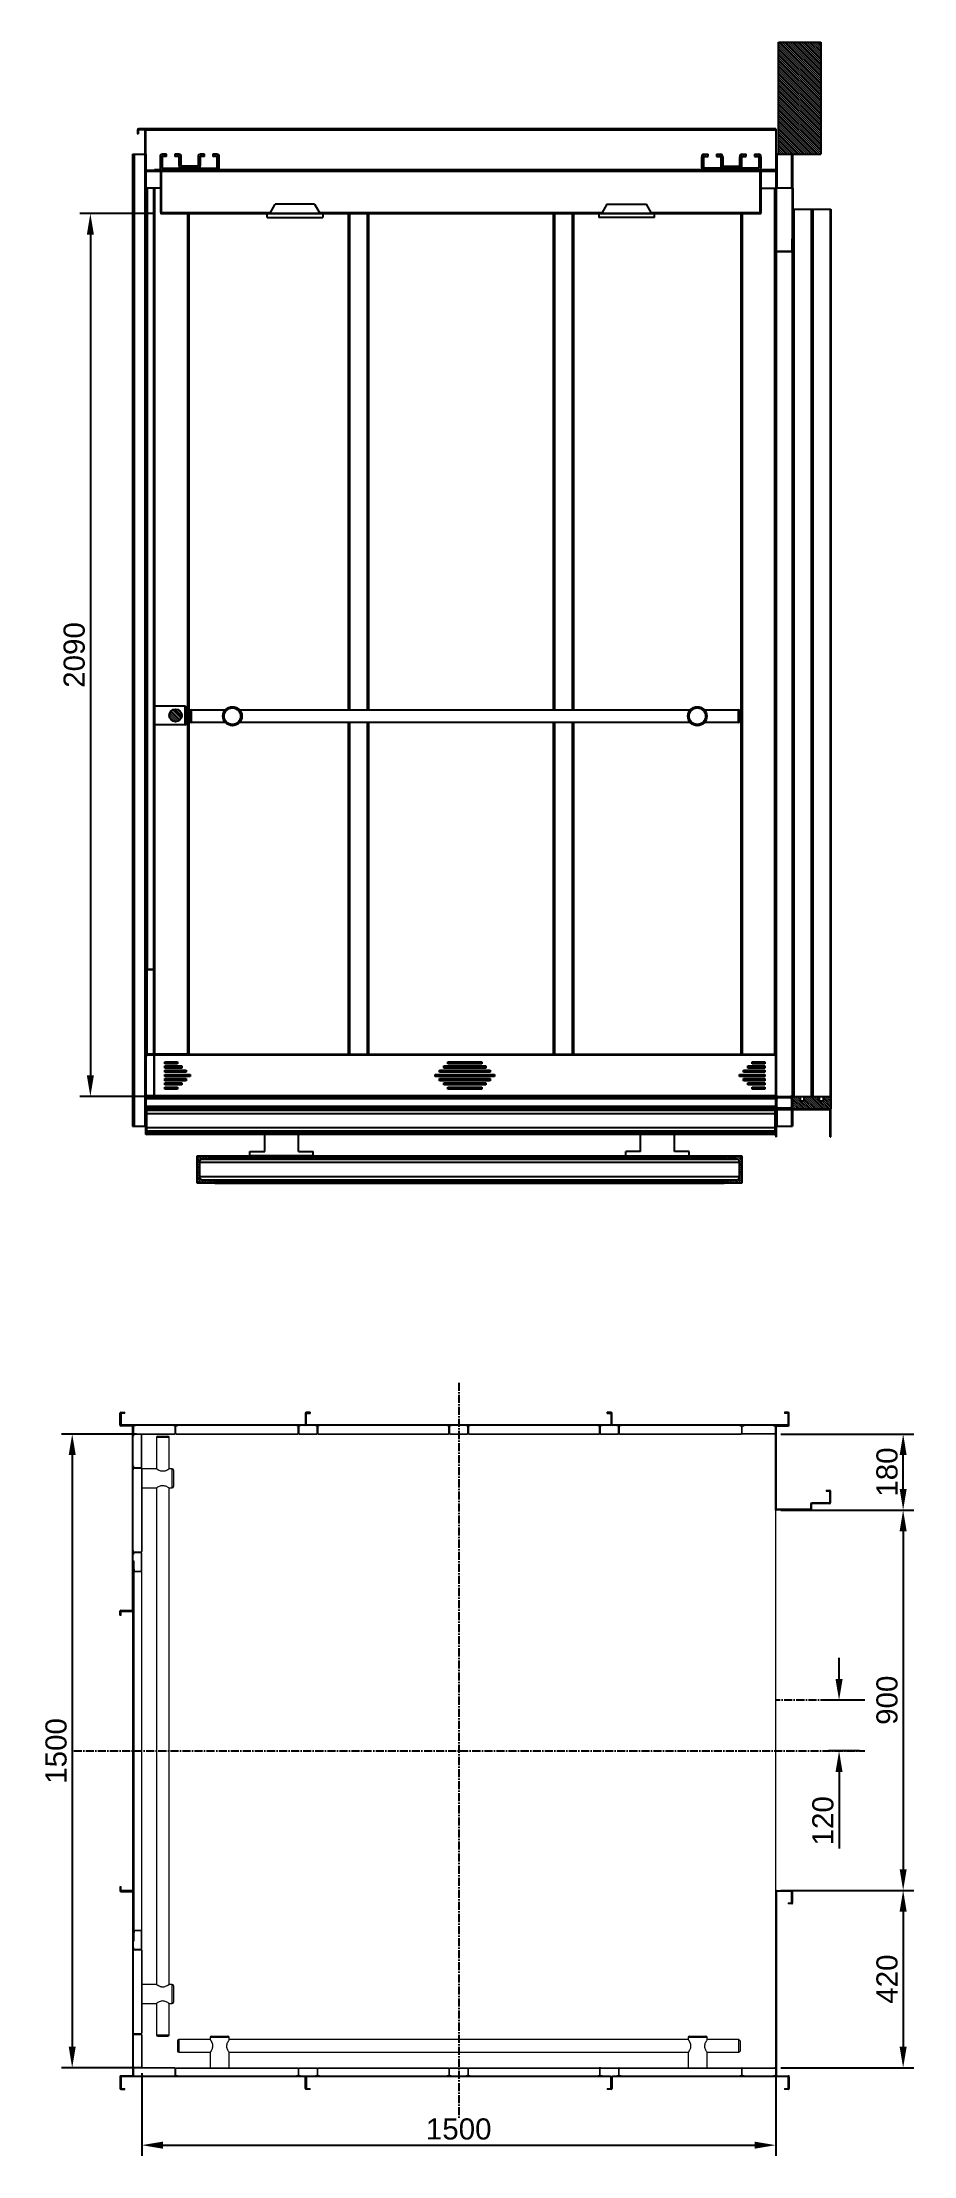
# Model space of a CAD drawing. Header units: millimetres. Extents: x -184 to 1878, y -156 to 4845.
import ezdxf

# ---------------------------------------------------------------- set-up
doc = ezdxf.new("R2010")
doc.units = ezdxf.units.MM
doc.linetypes.add('CENTER2', pattern=[28.575, 19.05, -3.175, 3.175, -3.175])
doc.linetypes.add('CENTERX2', pattern=[4, 2.5, -0.5, 0.5, -0.5])
doc.layers.add('TARAMA', color=251, linetype='CENTERX2')
doc.styles.get("Standard").update_dxf_attribs({"font": 'arial.ttf'})
doc.dimstyles.new('DimStyleALP', dxfattribs={"dimscale": 20, "dimtxt": 2.5, "dimasz": 2.5, "dimexe": 1.25, "dimexo": 0.625, "dimtad": 1, "dimdsep": 46, "dimtxsty": 'Standard', "dimcen": 2.5, "dimclrd": 60, "dimclre": 60, "dimadec": 0, "dimazin": 0, "dimtfac": 1, "dimtofl": 0, "dimtmove": 0, "dimatfit": 3, "dimfxl": 1, "dimarcsym": 0})
pattern_1 = [(315, (-221079.092, 46564.7524), (2.24506403, 2.24506403), [])]
pattern_2 = [(315, (-220979.092, 46564.7524), (2.24506403, 2.24506403), [])]

msp = doc.modelspace()

# ---------------------------------------------------------------- blocks, each defined once
blk = doc.blocks.new('*D0')
at = {"color": 60, "linetype": 'ByBlock', "lineweight": -2, "transparency": 16777216}
for p, q in [((84, 4440.2), (-95, 4440.2)), ((-70, 4390.2), (-70, 2400.2)), ((84, 2350.2), (-95, 2350.2))]:
    blk.add_line(p, q, dxfattribs=at)
at = {"color": 60, "transparency": 16777216}
for points in [[(-78.3, 4390.2), (-61.7, 4390.2), (-70, 4440.2)], [(-78.3, 2400.2), (-61.7, 2400.2), (-70, 2350.2)]]:
    blk.add_solid(points, dxfattribs=at)
at = {"layer": 'Defpoints', "color": 0, "transparency": 16777216}
for p in [(96.5, 4440.2), (-70, 2350.2), (96.5, 2350.2)]:
    blk.add_point(p, dxfattribs=at)
at = {"color": 0, "transparency": 16777216, "insert": (-108, 3395.2), "char_height": 50, "attachment_point": 5, "rotation": 90}
blk.add_mtext('2090', dxfattribs=at)
blk = doc.blocks.new('*D1')
at = {"color": 60, "linetype": 'ByBlock', "lineweight": -2, "transparency": 16777216}
for p, q in [((51.5, 39), (51.5, -156.5)), ((1551.5, 39), (1551.5, -156.5)), ((101.5, -131.5), (1501.5, -131.5))]:
    blk.add_line(p, q, dxfattribs=at)
at = {"color": 60, "transparency": 16777216}
for points in [[(101.5, -123.1), (101.5, -139.8), (51.5, -131.5)], [(1501.5, -123.1), (1501.5, -139.8), (1551.5, -131.5)]]:
    blk.add_solid(points, dxfattribs=at)
at = {"layer": 'Defpoints', "color": 0, "transparency": 16777216}
for p in [(51.5, 51.5), (1551.5, 51.5), (1551.5, -131.5)]:
    blk.add_point(p, dxfattribs=at)
at = {"color": 0, "transparency": 16777216, "insert": (801.5, -93.4), "char_height": 50, "attachment_point": 5}
blk.add_mtext('1500', dxfattribs=at)
blk = doc.blocks.new('*D5')
at = {"color": 60, "linetype": 'ByBlock', "lineweight": -2, "transparency": 16777216}
for p, q in [((1564, 1371.5), (1878.1, 1371.5)), ((1853.1, 1321.5), (1853.1, 521.5)), ((1564, 471.5), (1878.1, 471.5))]:
    blk.add_line(p, q, dxfattribs=at)
at = {"color": 60, "transparency": 16777216}
for points in [[(1844.8, 1321.5), (1861.4, 1321.5), (1853.1, 1371.5)], [(1844.8, 521.5), (1861.4, 521.5), (1853.1, 471.5)]]:
    blk.add_solid(points, dxfattribs=at)
at = {"layer": 'Defpoints', "color": 0, "transparency": 16777216}
for p in [(1551.5, 1371.5), (1551.5, 471.5), (1853.1, 471.5)]:
    blk.add_point(p, dxfattribs=at)
at = {"color": 0, "transparency": 16777216, "insert": (1815.1, 921.5), "char_height": 50, "attachment_point": 5, "rotation": 90}
blk.add_mtext('900', dxfattribs=at)
blk = doc.blocks.new('*D2')
at = {"color": 60, "linetype": 'ByBlock', "lineweight": -2, "transparency": 16777216}
for p, q in [((1564, 1551.5), (1878.1, 1551.5)), ((1853.1, 1421.5), (1853.1, 1501.5)), ((1564, 1371.5), (1878.1, 1371.5))]:
    blk.add_line(p, q, dxfattribs=at)
at = {"color": 60, "transparency": 16777216}
for points in [[(1844.8, 1501.5), (1861.4, 1501.5), (1853.1, 1551.5)], [(1844.8, 1421.5), (1861.4, 1421.5), (1853.1, 1371.5)]]:
    blk.add_solid(points, dxfattribs=at)
at = {"layer": 'Defpoints', "color": 0, "transparency": 16777216}
for p in [(1551.5, 1551.5), (1853.1, 1551.5), (1551.5, 1371.5)]:
    blk.add_point(p, dxfattribs=at)
at = {"color": 0, "transparency": 16777216, "insert": (1815.1, 1461.5), "char_height": 50, "attachment_point": 5, "rotation": 90}
blk.add_mtext('180', dxfattribs=at)
blk = doc.blocks.new('*D3')
at = {"color": 60, "linetype": 'ByBlock', "lineweight": -2, "transparency": 16777216}
for p, q in [((1564, 471.5), (1878.1, 471.5)), ((1853.1, 421.5), (1853.1, 101.5)), ((1564, 51.5), (1878.1, 51.5))]:
    blk.add_line(p, q, dxfattribs=at)
at = {"color": 60, "transparency": 16777216}
for points in [[(1844.8, 421.5), (1861.4, 421.5), (1853.1, 471.5)], [(1844.8, 101.5), (1861.4, 101.5), (1853.1, 51.5)]]:
    blk.add_solid(points, dxfattribs=at)
at = {"layer": 'Defpoints', "color": 0, "transparency": 16777216}
for p in [(1551.5, 471.5), (1551.5, 51.5), (1853.1, 51.5)]:
    blk.add_point(p, dxfattribs=at)
at = {"color": 0, "transparency": 16777216, "insert": (1815.1, 261.5), "char_height": 50, "attachment_point": 5, "rotation": 90}
blk.add_mtext('420', dxfattribs=at)
blk = doc.blocks.new('*D6')
at = {"color": 60, "linetype": 'ByBlock', "lineweight": -2, "transparency": 16777216}
for p, q in [((39, 1551.5), (-137.9, 1551.5)), ((-112.9, 1501.5), (-112.9, 101.5)), ((39, 51.5), (-137.9, 51.5))]:
    blk.add_line(p, q, dxfattribs=at)
at = {"color": 60, "transparency": 16777216}
for points in [[(-121.2, 1501.5), (-104.6, 1501.5), (-112.9, 1551.5)], [(-121.2, 101.5), (-104.6, 101.5), (-112.9, 51.5)]]:
    blk.add_solid(points, dxfattribs=at)
at = {"layer": 'Defpoints', "color": 0, "transparency": 16777216}
for p in [(51.5, 1551.5), (-112.9, 51.5), (51.5, 51.5)]:
    blk.add_point(p, dxfattribs=at)
at = {"color": 0, "transparency": 16777216, "insert": (-150.9, 801.5), "char_height": 50, "attachment_point": 5, "rotation": 90}
blk.add_mtext('1500', dxfattribs=at)
blk = doc.blocks.new('*D4')
at = {"color": 60, "linetype": 'ByBlock', "lineweight": -2, "transparency": 16777216}
for p, q in [((1701.5, 971.5), (1701.5, 1021.5)), ((1749.7, 921.5), (1676.5, 921.5)), ((1749.7, 801.5), (1676.5, 801.5)), ((1701.5, 751.5), (1701.5, 570.9))]:
    blk.add_line(p, q, dxfattribs=at)
at = {"color": 60, "transparency": 16777216}
for points in [[(1693.1, 971.5), (1709.8, 971.5), (1701.5, 921.5)], [(1693.1, 751.5), (1709.8, 751.5), (1701.5, 801.5)]]:
    blk.add_solid(points, dxfattribs=at)
at = {"layer": 'Defpoints', "color": 0, "transparency": 16777216}
for p in [(1762.2, 921.5), (1701.5, 801.5), (1762.2, 801.5)]:
    blk.add_point(p, dxfattribs=at)
at = {"color": 0, "transparency": 16777216, "insert": (1663.4, 636.2), "char_height": 50, "attachment_point": 5, "rotation": 90}
blk.add_mtext('120', dxfattribs=at)

# ---------------------------------------------------------------- dimensions: what is measured, and where the dimension line sits
for base, p1, p2, picture, middle in [((-70, 2350.219), (96.5, 4440.219), (96.5, 2350.219), '*D0', (-70, 3395.219)), ((1853.104, 471.5), (1551.5, 1371.5), (1551.5, 471.5), '*D5', (1853.104, 921.5))]:
    dim = msp.add_linear_dim(base=base, p1=p1, p2=p2, angle=90, dimstyle='DimStyleALP')
    dim.commit()
    dim.dimension.update_dxf_attribs({"geometry": picture, "text_midpoint": middle, "dimtype": 128})
for base, p1, p2, picture, middle in [((-112.894, 51.5), (51.5, 1551.5), (51.5, 51.5), '*D6', (-150.923, 801.5)), ((1853.104, 1551.5), (1551.5, 1371.5), (1551.5, 1551.5), '*D2', (1815.076, 1461.5)), ((1701.461, 801.5), (1762.2, 921.5), (1762.2, 801.5), '*D4', (1663.432, 636.203)), ((1853.104, 51.5), (1551.5, 471.5), (1551.5, 51.5), '*D3', (1815.076, 261.5))]:
    dim = msp.add_linear_dim(base=base, p1=p1, p2=p2, angle=90, dimstyle='DimStyleALP')
    dim.commit()
    dim.dimension.update_dxf_attribs({"geometry": picture, "text_midpoint": middle})
dim = msp.add_linear_dim(base=(1551.5, -131.459), p1=(51.5, 51.5), p2=(1551.5, 51.5), dimstyle='DimStyleALP')
dim.commit()
dim.dimension.update_dxf_attribs({"geometry": '*D1', "text_midpoint": (801.5, -131.459), "dimtype": 128})

# ---------------------------------------------------------------- hatches: boundary and pattern name
at = {"linetype": 'Continuous', "lineweight": 18}
h = msp.add_hatch(dxfattribs=at)
h.set_pattern_fill('ANSI31', angle=-90, style=0)
h.set_pattern_definition(pattern_2)
h.paths.add_polyline_path([(1558, 4580.219), (1558, 4845.219), (1658, 4845.219), (1658, 4580.219)], flags=0)
h = msp.add_hatch(dxfattribs=at)
h.set_pattern_fill('ANSI31', angle=-90, style=0)
h.set_pattern_definition(pattern_1)
h.paths.add_polyline_path([(60, 2280.219), (60, 4580.219), (61.5, 4580.219), (61.5, 2280.219)], flags=0)
h = msp.add_hatch(dxfattribs=at)
h.set_pattern_fill('ANSI31', angle=-90, style=0)
h.set_pattern_definition(pattern_1)
edge = h.paths.add_edge_path(flags=0)
edge.add_line((110, 4580.219), (110, 4575.219))
edge.add_line((110, 4575.219), (101, 4575.219))
edge.add_arc((101, 4574.219), 1, 450, 540)
edge.add_line((100, 4574.219), (100, 4548.219))
edge.add_arc((101, 4548.219), 1, 540, 630)
edge.add_line((101, 4547.219), (229, 4547.219))
edge.add_arc((229, 4548.219), 1, 270, 360)
edge.add_line((230, 4548.219), (230, 4574.219))
edge.add_arc((229, 4574.219), 1, 360, 450)
edge.add_line((229, 4575.219), (220, 4575.219))
edge.add_line((220, 4575.219), (220, 4580.219))
edge.add_line((220, 4580.219), (229, 4580.219))
edge.add_arc((229, 4574.219), 6, 360, 450, ccw=False)
edge.add_line((235, 4574.219), (235, 4548.219))
edge.add_arc((229, 4548.219), 6, 270, 360, ccw=False)
edge.add_line((229, 4542.219), (101, 4542.219))
edge.add_arc((101, 4548.219), 6, 540, 630, ccw=False)
edge.add_line((95, 4548.219), (95, 4574.219))
edge.add_arc((101, 4574.219), 6, 450, 540, ccw=False)
edge.add_line((101, 4580.219), (110, 4580.219))
h = msp.add_hatch(dxfattribs=at)
h.set_pattern_fill('ANSI31', angle=-90, style=0)
h.set_pattern_definition(pattern_1)
edge = h.paths.add_edge_path(flags=0)
edge.add_line((200, 4580.219), (200, 4575.219))
edge.add_line((200, 4575.219), (191, 4575.219))
edge.add_arc((191, 4574.219), 1, 450, 540)
edge.add_line((190, 4574.219), (190, 4553.219))
edge.add_arc((184, 4553.219), 6, 270, 360, ccw=False)
edge.add_line((184, 4547.219), (146, 4547.219))
edge.add_arc((146, 4553.219), 6, 540, 630, ccw=False)
edge.add_line((140, 4553.219), (140, 4574.219))
edge.add_arc((139, 4574.219), 1, 360, 450)
edge.add_line((139, 4575.219), (130, 4575.219))
edge.add_line((130, 4575.219), (130, 4580.219))
edge.add_line((130, 4580.219), (139, 4580.219))
edge.add_arc((139, 4574.219), 6, 360, 450, ccw=False)
edge.add_line((145, 4574.219), (145, 4553.219))
edge.add_arc((146, 4553.219), 1, 540, 630)
edge.add_line((146, 4552.219), (184, 4552.219))
edge.add_arc((184, 4553.219), 1, 270, 360)
edge.add_line((185, 4553.219), (185, 4574.219))
edge.add_arc((191, 4574.219), 6, 450, 540, ccw=False)
edge.add_line((191, 4580.219), (200, 4580.219))
h = msp.add_hatch(dxfattribs=at)
h.set_pattern_fill('ANSI31', angle=-90, style=0)
h.set_pattern_definition(pattern_2)
edge = h.paths.add_edge_path(flags=0)
edge.add_line((1501.5, 4575.219), (1501.5, 4580.219))
edge.add_line((1501.5, 4580.219), (1510.5, 4580.219))
edge.add_arc((1510.5, 4574.219), 6, 360, 450, ccw=False)
edge.add_line((1516.5, 4574.219), (1516.5, 4548.219))
edge.add_arc((1510.5, 4548.219), 6, 270, 360, ccw=False)
edge.add_line((1510.5, 4542.219), (1382.5, 4542.219))
edge.add_arc((1382.5, 4548.219), 6, 540, 630, ccw=False)
edge.add_line((1376.5, 4548.219), (1376.5, 4574.219))
edge.add_arc((1382.5, 4574.219), 6, 450, 540, ccw=False)
edge.add_line((1382.5, 4580.219), (1391.5, 4580.219))
edge.add_line((1391.5, 4580.219), (1391.5, 4575.219))
edge.add_line((1391.5, 4575.219), (1382.5, 4575.219))
edge.add_arc((1382.5, 4574.219), 1, 450, 540)
edge.add_line((1381.5, 4574.219), (1381.5, 4548.219))
edge.add_arc((1382.5, 4548.219), 1, 540, 630)
edge.add_line((1382.5, 4547.219), (1510.5, 4547.219))
edge.add_arc((1510.5, 4548.219), 1, 270, 360)
edge.add_line((1511.5, 4548.219), (1511.5, 4574.219))
edge.add_arc((1510.5, 4574.219), 1, 360, 450)
edge.add_line((1510.5, 4575.219), (1501.5, 4575.219))
h = msp.add_hatch(dxfattribs=at)
h.set_pattern_fill('ANSI31', angle=-90, style=0)
h.set_pattern_definition(pattern_2)
edge = h.paths.add_edge_path(flags=0)
edge.add_line((1411.5, 4575.219), (1411.5, 4580.219))
edge.add_line((1411.5, 4580.219), (1420.5, 4580.219))
edge.add_arc((1420.5, 4574.219), 6, 360, 450, ccw=False)
edge.add_line((1426.5, 4574.219), (1426.5, 4553.219))
edge.add_arc((1427.5, 4553.219), 1, 540, 630)
edge.add_line((1427.5, 4552.219), (1465.5, 4552.219))
edge.add_arc((1465.5, 4553.219), 1, 270, 360)
edge.add_line((1466.5, 4553.219), (1466.5, 4574.219))
edge.add_arc((1472.5, 4574.219), 6, 450, 540, ccw=False)
edge.add_line((1472.5, 4580.219), (1481.5, 4580.219))
edge.add_line((1481.5, 4580.219), (1481.5, 4575.219))
edge.add_line((1481.5, 4575.219), (1472.5, 4575.219))
edge.add_arc((1472.5, 4574.219), 1, 450, 540)
edge.add_line((1471.5, 4574.219), (1471.5, 4553.219))
edge.add_arc((1465.5, 4553.219), 6, 270, 360, ccw=False)
edge.add_line((1465.5, 4547.219), (1427.5, 4547.219))
edge.add_arc((1427.5, 4553.219), 6, 540, 630, ccw=False)
edge.add_line((1421.5, 4553.219), (1421.5, 4574.219))
edge.add_arc((1420.5, 4574.219), 1, 360, 450)
edge.add_line((1420.5, 4575.219), (1411.5, 4575.219))
h = msp.add_hatch(dxfattribs=at)
h.set_pattern_fill('ANSI31', angle=-90, style=0)
h.set_pattern_definition(pattern_2)
edge = h.paths.add_edge_path(flags=0)
edge.add_line((1561.5, 4580.219), (1561.5, 4579.419))
edge.add_line((1561.5, 4579.419), (1553.3, 4579.419))
edge.add_arc((1553.3, 4578.419), 1, 450, 540)
edge.add_line((1552.3, 4578.419), (1552.3, 4352.019))
edge.add_arc((1553.3, 4352.019), 1, 540, 630)
edge.add_line((1553.3, 4351.019), (1589.7, 4351.019))
edge.add_arc((1589.7, 4352.019), 1, 270, 360)
edge.add_line((1590.7, 4352.019), (1590.7, 4380.219))
edge.add_line((1590.7, 4380.219), (1591.5, 4380.219))
edge.add_line((1591.5, 4380.219), (1591.5, 4352.019))
edge.add_arc((1589.7, 4352.019), 1.8, 270, 360, ccw=False)
edge.add_line((1589.7, 4350.219), (1553.3, 4350.219))
edge.add_arc((1553.3, 4352.019), 1.8, 540, 630, ccw=False)
edge.add_line((1551.5, 4352.019), (1551.5, 4578.419))
edge.add_arc((1553.3, 4578.419), 1.8, 450, 540, ccw=False)
edge.add_line((1553.3, 4580.219), (1561.5, 4580.219))
h = msp.add_hatch(dxfattribs=at)
h.set_pattern_fill('ANSI31', angle=-90, style=0)
h.set_pattern_definition(pattern_1)
h.paths.add_polyline_path([(61.5, 4480.219), (63, 4480.219), (63, 2651.019), (61.5, 2651.019)], flags=0)
h = msp.add_hatch(dxfattribs=at)
h.set_pattern_fill('ANSI31', angle=-90, style=0)
h.set_pattern_definition(pattern_1)
edge = h.paths.add_edge_path(flags=0)
edge.add_arc((131.5, 3252.019), 15, 270, 630, ccw=False)
h = msp.add_hatch(dxfattribs=at)
h.set_pattern_fill('ANSI31', angle=-90, style=0)
h.set_pattern_definition(pattern_1)
edge = h.paths.add_edge_path(flags=0)
edge.add_line((82.3, 2644.219), (81.5, 2644.219))
edge.add_line((81.5, 2644.219), (81.5, 2649.219))
edge.add_arc((80.5, 2649.219), 1, 360, 450)
edge.add_line((80.5, 2650.219), (62.5, 2650.219))
edge.add_arc((62.5, 2649.219), 1, 450, 540)
edge.add_line((61.5, 2649.219), (61.5, 2644.219))
edge.add_line((61.5, 2644.219), (60.7, 2644.219))
edge.add_line((60.7, 2644.219), (60.7, 2649.219))
edge.add_arc((62.5, 2649.219), 1.8, 450, 540, ccw=False)
edge.add_line((62.5, 2651.019), (80.5, 2651.019))
edge.add_arc((80.5, 2649.219), 1.8, 360, 450, ccw=False)
edge.add_line((82.3, 2649.219), (82.3, 2644.219))
h = msp.add_hatch(dxfattribs=at)
h.set_pattern_fill('ANSI31', angle=-90, style=0)
h.set_pattern_definition(pattern_1)
h.paths.add_polyline_path([(80.7, 2450.219), (80.7, 2650.219), (81.5, 2650.219), (81.5, 2450.219)], flags=0)
h = msp.add_hatch(dxfattribs=at)
h.set_pattern_fill('ANSI31', angle=-90, style=0)
h.set_pattern_definition(pattern_1)
edge = h.paths.add_edge_path(flags=0)
edge.add_line((61.5, 2355.219), (62.3, 2355.219))
edge.add_line((62.3, 2355.219), (62.3, 2352.019))
edge.add_arc((63.3, 2352.019), 1, 540, 630)
edge.add_line((63.3, 2351.019), (79.7, 2351.019))
edge.add_arc((79.7, 2352.019), 1, 270, 360)
edge.add_line((80.7, 2352.019), (80.7, 2448.419))
edge.add_arc((79.7, 2448.419), 1, 360, 450)
edge.add_line((79.7, 2449.419), (63.3, 2449.419))
edge.add_arc((63.3, 2448.419), 1, 450, 540)
edge.add_line((62.3, 2448.419), (62.3, 2445.219))
edge.add_line((62.3, 2445.219), (61.5, 2445.219))
edge.add_line((61.5, 2445.219), (61.5, 2448.419))
edge.add_arc((63.3, 2448.419), 1.8, 450, 540, ccw=False)
edge.add_line((63.3, 2450.219), (79.7, 2450.219))
edge.add_arc((79.7, 2448.419), 1.8, 360, 450, ccw=False)
edge.add_line((81.5, 2448.419), (81.5, 2352.019))
edge.add_arc((79.7, 2352.019), 1.8, 270, 360, ccw=False)
edge.add_line((79.7, 2350.219), (63.3, 2350.219))
edge.add_arc((63.3, 2352.019), 1.8, 540, 630, ccw=False)
edge.add_line((61.5, 2352.019), (61.5, 2355.219))
h = msp.add_hatch(dxfattribs=at)
h.set_pattern_fill('ANSI31', angle=-90, style=0)
h.set_pattern_definition(pattern_2)
edge = h.paths.add_edge_path(flags=0)
edge.add_line((1556.7, 2350.219), (1586.3, 2350.219))
edge.add_arc((1586.3, 2345.019), 5.2, 360, 450, ccw=False)
edge.add_line((1591.5, 2345.019), (1591.5, 2325.419))
edge.add_arc((1586.3, 2325.419), 5.2, 270, 360, ccw=False)
edge.add_line((1586.3, 2320.219), (1556.7, 2320.219))
edge.add_arc((1556.7, 2325.419), 5.2, 540, 630, ccw=False)
edge.add_line((1551.5, 2325.419), (1551.5, 2345.019))
edge.add_arc((1556.7, 2345.019), 5.2, 450, 540, ccw=False)
edge = h.paths.add_edge_path(flags=0)
edge.add_arc((1586.3, 2325.419), 2.6, 270, 360)
edge.add_line((1588.9, 2325.419), (1588.9, 2345.019))
edge.add_arc((1586.3, 2345.019), 2.6, 360, 450)
edge.add_line((1586.3, 2347.619), (1556.7, 2347.619))
edge.add_arc((1556.7, 2345.019), 2.6, 450, 540)
edge.add_line((1554.1, 2345.019), (1554.1, 2325.419))
edge.add_arc((1556.7, 2325.419), 2.6, 540, 630)
edge.add_line((1556.7, 2322.819), (1586.3, 2322.819))
h = msp.add_hatch(dxfattribs=at)
h.set_pattern_fill('ANSI31', angle=-90, style=0)
h.set_pattern_definition(pattern_2)
edge = h.paths.add_edge_path()
edge.add_line((1682.3, 2255.219), (1680.8, 2255.219))
edge.add_line((1680.8, 2255.219), (1680.8, 2317.719))
edge.add_arc((1679.8, 2317.719), 1, 0, 90)
edge.add_line((1679.8, 2318.719), (1554, 2318.719))
edge.add_arc((1554, 2317.719), 1, 90.001899, 180.000105)
edge.add_line((1553, 2317.719), (1553, 2255.219))
edge.add_line((1553, 2255.219), (1551.5, 2255.219))
edge.add_line((1551.5, 2255.219), (1551.5, 2317.719))
edge.add_arc((1553.996, 2317.723), 2.496, 89.917788, 180.082246, ccw=False)
edge.add_line((1554, 2320.219), (1679.8, 2320.219))
edge.add_arc((1679.8, 2317.719), 2.5, 0, 90, ccw=False)
edge.add_line((1682.3, 2317.719), (1682.3, 2255.219))
h = msp.add_hatch(dxfattribs=at)
h.set_pattern_fill('ANSI31', angle=-90, style=0)
h.set_pattern_definition(pattern_2)
h.paths.add_polyline_path([(1682.3, 2350.219), (1682.3, 2320.219), (1591.5, 2320.219), (1591.5, 2350.219), (1609.2, 2350.219), (1609.2, 2340.219), (1619.2, 2340.219), (1619.2, 2350.219), (1654.6, 2350.219), (1654.6, 2340.219), (1664.6, 2340.219), (1664.6, 2350.219)], flags=0)
h = msp.add_hatch(dxfattribs=at)
h.set_pattern_fill('ANSI31', angle=-90, style=0)
h.set_pattern_definition([(315, (-221123.092, 46564.7524), (2.24506403, 2.24506403), [])])
edge = h.paths.add_edge_path(flags=0)
edge.add_line((194.902, 2153.407), (220.819, 2151.334))
edge.add_arc((220.5, 2147.347), 4, 360, 445.426, ccw=False)
edge.add_line((224.5, 2147.347), (224.5, 2145.219))
edge.add_line((224.5, 2145.219), (182.5, 2145.219))
edge.add_line((182.5, 2145.219), (182.5, 2210.219))
edge.add_line((182.5, 2210.219), (224.5, 2210.219))
edge.add_line((224.5, 2210.219), (224.5, 2208.092))
edge.add_arc((220.5, 2208.092), 4, 274.574, 360, ccw=False)
edge.add_line((220.819, 2204.105), (194.902, 2202.032))
edge.add_arc((195.5, 2194.555), 7.5, 454.574, 540)
edge.add_line((188, 2194.555), (188, 2160.883))
edge.add_arc((195.5, 2160.883), 7.5, 540, 625.426)
h = msp.add_hatch(dxfattribs=at)
h.set_pattern_fill('ANSI31', angle=-90, style=0)
h.set_pattern_definition([(315, (-221023.592, 46564.7524), (2.24506403, 2.24506403), [])])
edge = h.paths.add_edge_path(flags=0)
edge.add_line((1429.3, 2145.219), (1429.3, 2147.347))
edge.add_arc((1433.3, 2147.347), 4, 454.574, 540, ccw=False)
edge.add_line((1432.981, 2151.334), (1458.898, 2153.407))
edge.add_arc((1458.3, 2160.883), 7.5, 274.574, 360)
edge.add_line((1465.8, 2160.883), (1465.8, 2194.555))
edge.add_arc((1458.3, 2194.555), 7.5, 360, 445.426)
edge.add_line((1458.898, 2202.032), (1432.981, 2204.105))
edge.add_arc((1433.3, 2208.092), 4, 540, 625.426, ccw=False)
edge.add_line((1429.3, 2208.092), (1429.3, 2210.219))
edge.add_line((1429.3, 2210.219), (1471.3, 2210.219))
edge.add_line((1471.3, 2210.219), (1471.3, 2145.219))
edge.add_line((1471.3, 2145.219), (1429.3, 2145.219))

# ---------------------------------------------------------------- linework, layer by layer
at = {"color": 7, "linetype": 'Continuous', "lineweight": 25}
for p, q in [((1558, 4845.22), (1658, 4845.22)), ((1558, 4580.219), (1558, 4845.22)), ((1658, 4845.22), (1658, 4580.219)), ((41.5, 4637.219), (43.5, 4637.219)), ((41.5, 4637.219), (41.5, 4628.219)), ((41.5, 4628.219), (43.5, 4628.219)), ((43.5, 4637.219), (43.5, 4628.219)), ((44.5, 4638.219), (44.5, 4640.219)), ((58.5, 4640.219), (44.5, 4640.219)), ((58.5, 4638.219), (44.5, 4638.219)), ((58.5, 4638.219), (58.5, 4640.219)), ((1551.5, 4640.219), (58.519, 4640.219)), ((61.5, 4637.219), (59.5, 4637.219)), ((59.5, 4580.219), (59.5, 4637.219)), ((61.5, 4580.219), (61.5, 4637.219)), ((1551.5, 4640.219), (1551.5, 4637.22)), ((1551.5, 4637.22), (1551.5, 4580.219)), ((29.5, 4580.219), (31, 4580.219)), ((30, 4580.219), (30, 2280.219)), ((31, 4580.219), (32.5, 4580.219)), ((31.5, 4580.219), (31.5, 2280.219)), ((32.5, 4580.219), (33.5, 4580.219)), ((33, 4580.219), (33, 2280.219)), ((34, 4580.219), (34, 2280.219)), ((34, 4580.219), (59, 4580.219)), ((59, 4580.219), (60, 4580.219)), ((59, 4580.219), (59, 2280.219)), ((61.5, 4580.219), (60, 4580.219)), ((60, 4580.219), (60, 2280.219)), ((61.5, 4580.219), (61.5, 2280.219)), ((95, 4574.219), (95, 4548.219)), ((100, 4574.219), (100, 4548.219)), ((110, 4580.219), (101, 4580.219)), ((110, 4575.22), (101, 4575.22)), ((110, 4575.22), (110, 4580.219)), ((139, 4580.219), (130, 4580.219)), ((130, 4580.219), (130, 4575.22)), ((139, 4575.22), (130, 4575.22)), ((140, 4553.219), (140, 4574.219)), ((145, 4553.219), (145, 4574.219)), ((184, 4552.22), (146, 4552.22)), ((185, 4574.219), (185, 4553.219)), ((190, 4574.219), (190, 4553.219)), ((200, 4580.219), (191, 4580.219)), ((200, 4575.22), (191, 4575.22)), ((200, 4575.22), (200, 4580.219)), ((229, 4580.219), (220, 4580.219)), ((220, 4580.219), (220, 4575.22)), ((229, 4575.22), (220, 4575.22)), ((230, 4548.219), (230, 4574.219)), ((235, 4548.219), (235, 4574.219)), ((1376.5, 4548.219), (1376.5, 4574.219)), ((1381.5, 4548.219), (1381.5, 4574.219)), ((1382.5, 4580.219), (1391.5, 4580.219)), ((1382.5, 4575.22), (1391.5, 4575.22)), ((1391.5, 4575.22), (1391.5, 4580.219)), ((1411.5, 4580.219), (1420.5, 4580.219)), ((1411.5, 4580.219), (1411.5, 4575.22)), ((1411.5, 4575.22), (1420.5, 4575.22)), ((1421.5, 4574.219), (1421.5, 4553.219)), ((1426.5, 4574.219), (1426.5, 4553.219)), ((1427.5, 4552.22), (1465.5, 4552.22)), ((1466.5, 4553.219), (1466.5, 4574.219)), ((1471.5, 4553.219), (1471.5, 4574.219)), ((1472.5, 4580.219), (1481.5, 4580.219)), ((1472.5, 4575.22), (1481.5, 4575.22)), ((1481.5, 4575.22), (1481.5, 4580.219)), ((1501.5, 4580.219), (1510.5, 4580.219)), ((1501.5, 4580.219), (1501.5, 4575.22)), ((1501.5, 4575.22), (1510.5, 4575.22)), ((1511.5, 4574.219), (1511.5, 4548.219)), ((1516.5, 4574.219), (1516.5, 4548.219)), ((1551.5, 4580.219), (1553.3, 4580.219)), ((1551.5, 4580.219), (1551.5, 4578.419)), ((1551.5, 4578.419), (1551.5, 4352.019)), ((1552.3, 4578.419), (1552.3, 4352.019)), ((1561.5, 4580.219), (1553.3, 4580.219)), ((1561.5, 4579.42), (1553.3, 4579.42)), ((1558, 4580.219), (1658, 4580.219)), ((1561.5, 4579.42), (1561.5, 4580.219)), ((1591.5, 4580.219), (1591.5, 4500.219)), ((61.5, 4542.22), (1551.5, 4542.22)), ((61.5, 4542.22), (61.5, 4540.219)), ((61.5, 4540.219), (1551.5, 4540.219)), ((96.5, 4540.219), (97.3, 4540.219)), ((96.5, 4442.019), (96.5, 4540.219)), ((97.3, 4442.019), (97.3, 4540.219)), ((98.007, 4442.019), (98.007, 4540.219)), ((101, 4547.219), (229, 4547.219)), ((101, 4542.22), (229, 4542.22)), ((184, 4547.219), (146, 4547.219)), ((1510.5, 4547.219), (1382.5, 4547.219)), ((1510.5, 4542.22), (1382.5, 4542.22)), ((1427.5, 4547.219), (1465.5, 4547.219)), ((1514.993, 4442.019), (1514.993, 4540.219)), ((1515.7, 4540.219), (1516.5, 4540.219)), ((1515.7, 4540.219), (1515.7, 4442.019)), ((1516.5, 4540.219), (1516.5, 4442.019)), ((1551.5, 4540.219), (1551.5, 4542.22)), ((61.5, 4501.019), (62.3, 4501.019)), ((61.5, 4480.219), (63, 4480.219)), ((61.5, 4480.219), (61.5, 2651.019)), ((62.3, 4501.019), (62.3, 4480.219)), ((63, 4501.019), (62.3, 4501.019)), ((63, 4501.019), (64.8, 4501.019)), ((63, 4501.019), (63, 4480.219)), ((63, 4480.219), (63, 2651.019)), ((64.8, 4501.019), (64.8, 2651.019)), ((64.8, 4501.019), (79.7, 4501.019)), ((79.7, 4501.019), (79.7, 2651.019)), ((79.7, 4501.019), (81.5, 4501.019)), ((81.5, 4501.019), (81.5, 2651.019)), ((96.5, 4500.219), (81.5, 4500.219)), ((98.007, 4500.219), (97.3, 4500.219)), ((355.081, 4441.019), (367.32, 4462.219)), ((460.679, 4462.219), (367.32, 4462.219)), ((460.679, 4462.219), (472.919, 4441.019)), ((1152.32, 4462.219), (1140.081, 4441.019)), ((1152.32, 4462.219), (1245.679, 4462.219)), ((1257.919, 4441.019), (1245.679, 4462.219)), ((1514.993, 4500.219), (1515.7, 4500.219)), ((1516.5, 4500.219), (1548.9, 4500.219)), ((1548.9, 4500.219), (1548.9, 2450.219)), ((1548.9, 4500.219), (1550.7, 4500.219)), ((1550.7, 4500.219), (1551.5, 4500.219)), ((1550.7, 4500.219), (1550.7, 2350.219)), ((1552.5, 4500.219), (1552.3, 4500.219)), ((1590.5, 4500.219), (1552.5, 4500.219)), ((1592.3, 4500.219), (1590.5, 4500.219)), ((1592.3, 4500.219), (1592.3, 2350.219)), ((98.3, 4441.019), (1514.7, 4441.019)), ((98.3, 4440.22), (1514.7, 4440.22)), ((161.5, 4440.22), (161.5, 2450.219)), ((348, 4430.22), (348, 4440.22)), ((348, 4430.22), (480, 4430.22)), ((480, 4440.22), (480, 4430.22)), ((541.5, 4440.22), (541.5, 3265.22)), ((586.5, 4440.22), (586.5, 3265.22)), ((1026.5, 4440.22), (1026.5, 3265.219)), ((1071.5, 4440.22), (1071.5, 3265.219)), ((1133, 4440.22), (1133, 4430.22)), ((1265, 4430.22), (1133, 4430.22)), ((1265, 4430.22), (1265, 4440.22)), ((1470.7, 4440.22), (1470.7, 2450.219)), ((1592.3, 4450.22), (1594.1, 4450.22)), ((1592.3, 4450.22), (1592.3, 2350.219)), ((1594.1, 4450.22), (1635.5, 4450.22)), ((1594.1, 4450.22), (1594.1, 2350.219)), ((1635.5, 4450.22), (1635.5, 2350.219)), ((1635.5, 4450.22), (1637.3, 4450.22)), ((1637.3, 4450.22), (1639.1, 4450.22)), ((1637.3, 4450.22), (1637.3, 2350.219)), ((1639.1, 4450.22), (1680.5, 4450.22)), ((1639.1, 4450.22), (1639.1, 2350.219)), ((1680.5, 4450.22), (1680.5, 2350.219)), ((1680.5, 4450.22), (1682.3, 4450.22)), ((1682.3, 4450.22), (1682.3, 2350.219)), ((1591.5, 4380.219), (1590.7, 4380.219)), ((1590.7, 4352.019), (1590.7, 4380.219)), ((1591.5, 4352.019), (1591.5, 4380.219)), ((1553.3, 4351.02), (1589.7, 4351.02)), ((1553.3, 4350.219), (1589.7, 4350.219)), ((81.5, 3274.519), (153.5, 3274.519)), ((156.5, 3252.019), (156.5, 3271.519)), ((156.5, 3232.519), (156.5, 3252.019)), ((166.1, 3262.219), (166.1, 3250.219)), ((169.1, 3265.219), (249.329, 3265.219)), ((282.87, 3265.219), (1349.329, 3265.219)), ((1382.87, 3265.219), (1463.1, 3265.219)), ((1466.1, 3250.219), (1466.1, 3262.219)), ((153.5, 3229.519), (81.5, 3229.519)), ((166.1, 3250.219), (166.1, 3238.219)), ((249.329, 3235.219), (169.1, 3235.219)), ((1349.329, 3235.219), (282.87, 3235.219)), ((541.5, 3235.22), (541.5, 2450.22)), ((586.5, 3235.22), (586.5, 2450.22)), ((1026.5, 3235.219), (1026.5, 2450.219)), ((1071.5, 3235.219), (1071.5, 2450.219)), ((1463.1, 3235.219), (1382.87, 3235.219)), ((1466.1, 3238.219), (1466.1, 3250.219)), ((63, 2651.019), (61.5, 2651.019)), ((80.5, 2651.019), (62.5, 2651.019)), ((80.5, 2651.019), (81.5, 2651.019)), ((81.5, 2651.019), (81.5, 2650.716)), ((60.7, 2649.219), (60.7, 2644.219)), ((60.7, 2644.219), (61.5, 2644.219)), ((61.5, 2649.219), (61.5, 2644.219)), ((62.3, 2650.199), (62.3, 2450.219)), ((80.5, 2650.219), (62.5, 2650.219)), ((63.3, 2650.219), (63.3, 2450.219)), ((79.7, 2650.219), (79.7, 2450.219)), ((81.5, 2650.219), (80.7, 2650.219)), ((80.7, 2650.219), (80.7, 2450.219)), ((81.5, 2650.219), (81.5, 2450.219)), ((81.5, 2644.219), (81.5, 2649.219)), ((81.5, 2644.219), (82.3, 2644.219)), ((82.3, 2644.219), (82.3, 2649.219)), ((61.5, 2450.219), (62.3, 2450.219)), ((61.5, 2448.419), (61.5, 2445.219)), ((61.5, 2445.219), (62.3, 2445.219)), ((62.3, 2450.219), (63.3, 2450.219)), ((62.3, 2448.419), (62.3, 2445.219)), ((79.7, 2450.219), (63.3, 2450.219)), ((79.7, 2449.419), (63.3, 2449.419)), ((79.7, 2450.219), (80.7, 2450.219)), ((80.7, 2450.219), (81.5, 2450.219)), ((80.7, 2352.019), (80.7, 2448.419)), ((159.7, 2450.219), (81.5, 2450.219)), ((81.5, 2352.019), (81.5, 2448.419)), ((106.5, 2427.719), (106.5, 2432.719)), ((106.5, 2432.719), (136.5, 2432.719)), ((136.5, 2427.719), (106.5, 2427.719)), ((106.5, 2417.719), (106.5, 2422.719)), ((106.5, 2422.719), (146.5, 2422.719)), ((146.5, 2417.719), (106.5, 2417.719)), ((106.5, 2407.719), (106.5, 2412.719)), ((106.5, 2412.719), (156.5, 2412.719)), ((156.5, 2407.719), (106.5, 2407.719)), ((106.5, 2397.719), (106.5, 2402.719)), ((106.5, 2402.719), (166.5, 2402.719)), ((136.5, 2432.719), (136.5, 2427.719)), ((146.5, 2422.719), (146.5, 2417.719)), ((156.5, 2412.719), (156.5, 2407.719)), ((161.5, 2450.219), (159.7, 2450.219)), ((161.5, 2450.219), (163.3, 2450.219)), ((163.3, 2450.219), (537.9, 2450.219)), ((166.5, 2402.719), (166.5, 2397.719)), ((539.7, 2450.22), (541.5, 2450.22)), ((541.5, 2450.22), (543.3, 2450.22)), ((543.3, 2450.22), (584.7, 2450.22)), ((584.7, 2450.22), (586.5, 2450.22)), ((586.5, 2450.22), (588.3, 2450.22)), ((588.3, 2450.22), (1024.7, 2450.219)), ((746.1, 2397.719), (746.1, 2402.719)), ((746.1, 2402.719), (886.1, 2402.719)), ((756.1, 2407.719), (756.1, 2412.719)), ((756.1, 2412.719), (876.1, 2412.719)), ((876.1, 2407.719), (756.1, 2407.719)), ((766.1, 2417.719), (766.1, 2422.719)), ((766.1, 2422.719), (866.1, 2422.719)), ((866.1, 2417.719), (766.1, 2417.719)), ((776.1, 2427.719), (776.1, 2432.719)), ((776.1, 2432.719), (856.1, 2432.719)), ((856.1, 2427.719), (776.1, 2427.719)), ((856.1, 2432.719), (856.1, 2427.719)), ((866.1, 2422.719), (866.1, 2417.719)), ((876.1, 2412.719), (876.1, 2407.719)), ((886.1, 2402.719), (886.1, 2397.719)), ((1024.7, 2450.219), (1026.5, 2450.219)), ((1026.5, 2450.219), (1028.3, 2450.219)), ((1028.3, 2450.219), (1069.7, 2450.219)), ((1069.7, 2450.219), (1071.5, 2450.219)), ((1071.5, 2450.219), (1073.3, 2450.219)), ((1075.1, 2450.219), (1468.9, 2450.219)), ((1465.7, 2397.719), (1465.7, 2402.719)), ((1465.7, 2402.719), (1525.7, 2402.719)), ((1468.9, 2450.219), (1470.7, 2450.219)), ((1470.7, 2450.219), (1472.5, 2450.219)), ((1472.5, 2450.219), (1548.9, 2450.219)), ((1475.7, 2407.719), (1475.7, 2412.719)), ((1475.7, 2412.719), (1525.7, 2412.719)), ((1525.7, 2407.719), (1475.7, 2407.719)), ((1485.7, 2417.719), (1485.7, 2422.719)), ((1485.7, 2422.719), (1525.7, 2422.719)), ((1525.7, 2417.719), (1485.7, 2417.719)), ((1495.7, 2427.719), (1495.7, 2432.719)), ((1495.7, 2432.719), (1525.7, 2432.719)), ((1525.7, 2427.719), (1495.7, 2427.719)), ((1525.7, 2432.719), (1525.7, 2427.719)), ((1525.7, 2422.719), (1525.7, 2417.719)), ((1525.7, 2412.719), (1525.7, 2407.719)), ((1525.7, 2402.719), (1525.7, 2397.719)), ((1548.9, 2450.219), (1550.7, 2450.219)), ((61.5, 2355.219), (61.5, 2352.019)), ((62.3, 2355.219), (61.5, 2355.219)), ((62.3, 2355.219), (62.3, 2352.019)), ((63.3, 2351.019), (79.7, 2351.019)), ((166.5, 2397.719), (106.5, 2397.719)), ((106.5, 2392.719), (156.5, 2392.719)), ((106.5, 2387.719), (106.5, 2392.719)), ((156.5, 2387.719), (106.5, 2387.719)), ((106.5, 2382.719), (146.5, 2382.719)), ((106.5, 2377.719), (106.5, 2382.719)), ((146.5, 2377.719), (106.5, 2377.719)), ((106.5, 2372.719), (136.5, 2372.719)), ((106.5, 2367.719), (106.5, 2372.719)), ((136.5, 2367.719), (106.5, 2367.719)), ((136.5, 2372.719), (136.5, 2367.719)), ((146.5, 2382.719), (146.5, 2377.719)), ((156.5, 2392.719), (156.5, 2387.719)), ((886.1, 2397.719), (746.1, 2397.719)), ((756.1, 2387.719), (756.1, 2392.719)), ((756.1, 2392.719), (876.1, 2392.719)), ((876.1, 2387.719), (756.1, 2387.719)), ((766.1, 2377.719), (766.1, 2382.719)), ((766.1, 2382.719), (866.1, 2382.719)), ((866.1, 2377.719), (766.1, 2377.719)), ((776.1, 2367.719), (776.1, 2372.719)), ((776.1, 2372.719), (856.1, 2372.719)), ((856.1, 2367.719), (776.1, 2367.719)), ((856.1, 2372.719), (856.1, 2367.719)), ((866.1, 2382.719), (866.1, 2377.719)), ((876.1, 2392.719), (876.1, 2387.719)), ((1525.7, 2397.719), (1465.7, 2397.719)), ((1475.7, 2387.719), (1475.7, 2392.719)), ((1475.7, 2392.719), (1525.7, 2392.719)), ((1525.7, 2387.719), (1475.7, 2387.719)), ((1485.7, 2377.719), (1485.7, 2382.719)), ((1485.7, 2382.719), (1525.7, 2382.719)), ((1525.7, 2377.719), (1485.7, 2377.719)), ((1495.7, 2367.719), (1495.7, 2372.719)), ((1495.7, 2372.719), (1525.7, 2372.719)), ((1525.7, 2367.719), (1495.7, 2367.719)), ((1525.7, 2392.719), (1525.7, 2387.719)), ((1525.7, 2382.719), (1525.7, 2377.719)), ((1525.7, 2372.719), (1525.7, 2367.719)), ((61.5, 2350.219), (1551.5, 2350.219)), ((61.5, 2345.219), (61.5, 2350.219)), ((61.5, 2345.219), (1551.5, 2345.219)), ((61.5, 2327.219), (61.5, 2345.219)), ((61.5, 2327.219), (1551.5, 2327.219)), ((61.5, 2263.219), (61.5, 2324.219)), ((63.3, 2350.219), (79.7, 2350.219)), ((63.5, 2263.219), (63.5, 2324.219)), ((1549.5, 2323.092), (63.5, 2323.092)), ((1549.5, 2319.105), (63.5, 2319.105)), ((1549.5, 2317.032), (63.5, 2317.032)), ((1549.5, 2309.555), (63.5, 2309.555)), ((64.5, 2327.219), (1548.5, 2327.219)), ((64.5, 2325.219), (1548.5, 2325.219)), ((1549.5, 2324.219), (1549.5, 2263.219)), ((1551.5, 2350.219), (1551.5, 2345.219)), ((1552.5, 2350.219), (1551.5, 2350.219)), ((1551.5, 2345.219), (1551.5, 2327.219)), ((1551.5, 2325.419), (1551.5, 2345.019)), ((1551.5, 2324.219), (1551.5, 2263.219)), ((1551.5, 2317.719), (1551.5, 2255.219)), ((1556.7, 2350.219), (1552.5, 2350.219)), ((1553, 2317.719), (1553, 2255.219)), ((1679.8, 2320.219), (1554, 2320.219)), ((1679.8, 2318.719), (1554, 2318.719)), ((1554.1, 2325.419), (1554.1, 2345.019)), ((1556.7, 2350.219), (1586.3, 2350.219)), ((1556.7, 2347.619), (1586.3, 2347.619)), ((1586.3, 2322.819), (1556.7, 2322.819)), ((1586.3, 2320.219), (1556.7, 2320.219)), ((1590.5, 2350.219), (1586.3, 2350.219)), ((1588.9, 2345.019), (1588.9, 2325.419)), ((1591.5, 2350.219), (1590.5, 2350.219)), ((1591.5, 2350.219), (1609.2, 2350.219)), ((1591.5, 2320.219), (1591.5, 2350.219)), ((1591.5, 2345.019), (1591.5, 2325.419)), ((1682.3, 2320.219), (1591.5, 2320.219)), ((1591.5, 2318.719), (1591.5, 2280.219)), ((1609.2, 2350.219), (1609.2, 2340.219)), ((1609.2, 2350.219), (1619.2, 2350.219)), ((1609.2, 2340.219), (1619.2, 2340.219)), ((1619.2, 2350.219), (1654.6, 2350.219)), ((1619.2, 2340.219), (1619.2, 2350.219)), ((1654.6, 2350.219), (1654.6, 2340.219)), ((1654.6, 2350.219), (1664.6, 2350.219)), ((1654.6, 2340.219), (1664.6, 2340.219)), ((1664.6, 2350.219), (1682.3, 2350.219)), ((1664.6, 2340.219), (1664.6, 2350.219)), ((1680.8, 2255.219), (1680.8, 2317.719)), ((1682.3, 2350.219), (1682.3, 2320.219)), ((1682.3, 2255.219), (1682.3, 2317.719)), ((30, 2280.219), (31.5, 2280.219)), ((31.5, 2280.219), (33, 2280.219)), ((33, 2280.219), (34, 2280.219)), ((34, 2280.219), (59, 2280.219)), ((59, 2280.219), (60, 2280.219)), ((60, 2280.219), (61.5, 2280.219)), ((61.5, 2260.219), (61.5, 2263.219)), ((63.5, 2260.219), (61.5, 2260.219)), ((1549.5, 2275.883), (63.5, 2275.883)), ((1549.5, 2268.407), (63.5, 2268.407)), ((1549.5, 2266.334), (63.5, 2266.334)), ((63.5, 2260.219), (63.5, 2260.391)), ((81.5, 2262.219), (64.5, 2262.219)), ((81.5, 2260.219), (64.5, 2260.219)), ((81.5, 2262.219), (81.5, 2260.219)), ((1531.5, 2260.219), (81.5, 2260.219)), ((1548.5, 2262.219), (1531.5, 2262.219)), ((1531.5, 2260.219), (1531.5, 2262.219)), ((1548.5, 2260.219), (1531.5, 2260.219)), ((1551.5, 2255.219), (1553, 2255.219)), ((1553, 2280.219), (1554, 2280.219)), ((1554, 2280.219), (1589, 2280.219)), ((1589, 2280.219), (1591.5, 2280.219)), ((1680.8, 2255.219), (1682.3, 2255.219)), ((182.5, 2210.219), (224.5, 2210.219)), ((182.5, 2145.219), (182.5, 2210.219)), ((220.819, 2204.105), (194.902, 2202.032)), ((194.902, 2202.032), (1458.898, 2202.032)), ((220.819, 2204.105), (1432.981, 2204.105)), ((224.5, 2210.219), (224.5, 2208.092)), ((224.5, 2210.219), (1429.3, 2210.219)), ((224.5, 2208.092), (1429.3, 2208.092)), ((1429.3, 2210.219), (1471.3, 2210.219)), ((1429.3, 2208.092), (1429.3, 2210.219)), ((1458.898, 2202.032), (1432.981, 2204.105)), ((1471.3, 2210.219), (1471.3, 2145.219)), ((188, 2194.555), (188, 2160.883)), ((188, 2194.555), (1465.8, 2194.555)), ((188, 2160.883), (1465.8, 2160.883)), ((194.902, 2153.407), (220.819, 2151.334)), ((194.902, 2153.407), (1458.898, 2153.407)), ((220.819, 2151.334), (1432.981, 2151.334)), ((1432.981, 2151.334), (1458.898, 2153.407)), ((1465.8, 2160.883), (1465.8, 2194.555)), ((224.5, 2145.219), (182.5, 2145.219)), ((224.5, 2147.347), (224.5, 2145.219)), ((224.5, 2147.347), (1429.3, 2147.347)), ((224.5, 2145.219), (1429.3, 2145.219)), ((1429.3, 2145.219), (1429.3, 2147.347)), ((1471.3, 2145.219), (1429.3, 2145.219))]:
    msp.add_line(p, q, dxfattribs=at)
at = {"color": 8, "linetype": 'Continuous', "lineweight": 25}
for p, q in [((1551.5, 4637.22), (61.5, 4637.22)), ((1554, 4579.42), (1554, 4500.219)), ((1589, 4580.219), (1589, 4500.219)), ((97.683, 4543.219), (81.5, 4543.219)), ((1379.183, 4543.219), (232.317, 4543.219)), ((1551.5, 4543.219), (1513.817, 4543.219)), ((1552.5, 4500.219), (1552.5, 4351.419)), ((1590.5, 4500.219), (1590.5, 4351.419)), ((98.007, 4442.019), (355.658, 4442.019)), ((159.7, 4440.22), (159.7, 2450.219)), ((163.3, 4440.22), (163.3, 2450.219)), ((472.342, 4442.019), (1140.658, 4442.019)), ((539.7, 4440.22), (539.7, 3265.22)), ((543.3, 4440.22), (543.3, 3265.22)), ((584.7, 4440.22), (584.7, 3265.22)), ((588.3, 4440.22), (588.3, 3265.22)), ((1024.7, 4440.22), (1024.7, 3265.219)), ((1028.3, 4440.22), (1028.3, 3265.219)), ((1069.7, 4440.22), (1069.7, 3265.219)), ((1073.3, 4440.22), (1073.3, 3265.219)), ((1257.342, 4442.019), (1514.993, 4442.019)), ((1468.9, 4440.22), (1468.9, 2450.219)), ((1472.5, 4440.22), (1472.5, 2450.219)), ((1552.5, 4350.407), (1552.5, 2350.219)), ((1590.5, 4350.407), (1590.5, 2350.219)), ((153.5, 3274.519), (153.5, 3252.019)), ((153.5, 3252.019), (153.5, 3229.519)), ((169.1, 3250.219), (169.1, 3265.219)), ((1463.1, 3265.219), (1463.1, 3250.219)), ((169.1, 3235.219), (169.1, 3250.219)), ((539.7, 3235.22), (539.7, 2450.22)), ((543.3, 3235.22), (543.3, 2450.22)), ((584.7, 3235.22), (584.7, 2450.22)), ((588.3, 3235.22), (588.3, 2450.22)), ((1024.7, 3235.219), (1024.7, 2450.219)), ((1028.3, 3235.219), (1028.3, 2450.219)), ((1069.7, 3235.219), (1069.7, 2450.219)), ((1073.3, 3235.219), (1073.3, 2450.219)), ((1463.1, 3250.219), (1463.1, 3235.219)), ((80.7, 2448.419), (62.3, 2448.419)), ((1550.7, 2448.419), (81.5, 2448.419)), ((80.7, 2352.019), (62.3, 2352.019)), ((1550.7, 2352.019), (81.5, 2352.019)), ((1554, 2350.219), (1554, 2349.464)), ((1554, 2320.975), (1554, 2320.219)), ((1554, 2318.719), (1554, 2280.219)), ((1589, 2350.219), (1589, 2349.464)), ((1589, 2320.975), (1589, 2320.219)), ((1589, 2318.719), (1589, 2280.219)), ((1548.988, 2262.347), (64.012, 2262.347))]:
    msp.add_line(p, q, dxfattribs=at)
at = {"linetype": 'ByBlock'}
for p, q in [((342.5, 2220.219), (342.5, 2260.219)), ((422.5, 2220.219), (422.5, 2260.219)), ((1231.8, 2220.219), (1231.8, 2260.219)), ((1311.8, 2220.219), (1311.8, 2260.219)), ((307.5, 2210.219), (307.5, 2220.219)), ((307.5, 2220.219), (342.5, 2220.219)), ((457.5, 2210.219), (307.5, 2210.219)), ((422.5, 2220.219), (457.5, 2220.219)), ((457.5, 2210.219), (457.5, 2220.219)), ((1196.8, 2210.219), (1196.8, 2220.219)), ((1231.8, 2220.219), (1196.8, 2220.219)), ((1196.8, 2210.219), (1346.8, 2210.219)), ((1346.8, 2220.219), (1311.8, 2220.219)), ((1346.8, 2210.219), (1346.8, 2220.219))]:
    msp.add_line(p, q, dxfattribs=at)
at = {"color": 7, "linetype": 'Continuous', "lineweight": 15}
for p, q in [((2.5, 1603), (11.5, 1603)), ((2.5, 1601.5), (11.5, 1601.5)), ((11.5, 1601.5), (4, 1601.5)), ((11.5, 1601.5), (11.5, 1603)), ((11.5, 1600), (11.5, 1601.5)), ((450, 1603), (441, 1603)), ((450, 1601.5), (441, 1601.5)), ((442.5, 1601.5), (450, 1601.5)), ((450, 1603), (450, 1601.5)), ((450, 1601.5), (450, 1600)), ((1153, 1601.5), (1153, 1603)), ((1162, 1603), (1153, 1603)), ((1162, 1601.5), (1153, 1601.5)), ((1153, 1601.5), (1160.5, 1601.5)), ((1153, 1600), (1153, 1601.5)), ((1572.3, 1603), (1572.3, 1601.5)), ((1581.3, 1603), (1572.3, 1603)), ((1581.3, 1601.5), (1572.3, 1601.5)), ((1572.3, 1601.5), (1572.3, 1600)), ((1579.8, 1601.5), (1572.3, 1601.5)), ((0, 1572.5), (0, 1600.5)), ((1.5, 1572.5), (1.5, 1600.5)), ((1.5, 1599), (1.5, 1574)), ((29, 1571.5), (2.5, 1571.5)), ((29, 1570), (2.5, 1570)), ((3, 1599), (3, 1574)), ((437.5, 1573), (3.994, 1573)), ((11.5, 1600), (4, 1600)), ((437.5, 1571.5), (29, 1571.5)), ((30, 1135.667), (30, 1569)), ((31.5, 1569.7), (31.5, 1553.3)), ((31.5, 1135.667), (31.5, 1569)), ((32.3, 1569.7), (32.3, 1553.3)), ((36.5, 1571.5), (33.3, 1571.5)), ((36.5, 1570.7), (33.3, 1570.7)), ((33.3, 1552.3), (129.7, 1552.3)), ((33.3, 1551.5), (129.7, 1551.5)), ((49.7, 1551.5), (33.3, 1551.5)), ((49.7, 1550.7), (33.3, 1550.7)), ((36.5, 1570.7), (36.5, 1571.5)), ((51.5, 1549.7), (51.5, 1551.5)), ((126.5, 1571.5), (126.5, 1570.7)), ((129.7, 1571.5), (126.5, 1571.5)), ((129.7, 1570.7), (126.5, 1570.7)), ((130.7, 1553.3), (130.7, 1569.7)), ((131.5, 1553.3), (131.5, 1569.7)), ((132.3, 1553.3), (132.3, 1569.7)), ((133.291, 1551.5), (420.6, 1551.5)), ((133.3, 1571.5), (136.5, 1571.5)), ((133.3, 1570.7), (136.5, 1570.7)), ((133.3, 1552.3), (420.6, 1552.3)), ((136.5, 1570.7), (136.5, 1571.5)), ((417.4, 1570.7), (417.4, 1571.5)), ((420.6, 1571.5), (417.4, 1571.5)), ((420.6, 1570.7), (417.4, 1570.7)), ((421.6, 1553.3), (421.6, 1569.7)), ((422.4, 1569.7), (422.4, 1553.3)), ((423.2, 1569.7), (423.2, 1553.3)), ((427.4, 1571.5), (424.2, 1571.5)), ((427.4, 1570.7), (424.2, 1570.7)), ((424.2, 1552.3), (465.6, 1552.3)), ((424.2, 1551.5), (465.6, 1551.5)), ((427.4, 1571.5), (427.4, 1570.7)), ((442.5, 1571.5), (437.5, 1571.5)), ((438.5, 1600.5), (438.5, 1574)), ((440, 1600.5), (440, 1574)), ((440, 1574), (440, 1599)), ((441.5, 1574), (441.5, 1599)), ((442.5, 1600), (450, 1600)), ((1160.5, 1573), (442.5, 1573)), ((1160.5, 1571.5), (442.5, 1571.5)), ((462.4, 1570.7), (462.4, 1571.5)), ((465.6, 1571.5), (462.4, 1571.5)), ((465.6, 1570.7), (462.4, 1570.7)), ((466.6, 1553.3), (466.6, 1569.7)), ((467.4, 1569.7), (467.4, 1553.3)), ((468.2, 1569.7), (468.2, 1553.3)), ((472.4, 1571.5), (469.2, 1571.5)), ((472.4, 1570.7), (469.2, 1570.7)), ((469.2, 1552.3), (777.2, 1552.3)), ((469.2, 1551.5), (777.2, 1551.5)), ((472.4, 1571.5), (472.4, 1570.7)), ((774, 1570.7), (774, 1571.5)), ((777.2, 1571.5), (774, 1571.5)), ((777.2, 1570.7), (774, 1570.7)), ((778.2, 1553.3), (778.2, 1569.7)), ((779, 1553.3), (779, 1569.7)), ((779.8, 1569.7), (779.8, 1553.3)), ((784, 1571.5), (780.8, 1571.5)), ((784, 1570.7), (780.8, 1570.7)), ((780.8, 1552.3), (822.2, 1552.3)), ((780.8, 1551.5), (822.2, 1551.5)), ((784, 1571.5), (784, 1570.7)), ((819, 1570.7), (819, 1571.5)), ((822.2, 1571.5), (819, 1571.5)), ((822.2, 1570.7), (819, 1570.7)), ((823.2, 1553.3), (823.2, 1569.7)), ((824, 1553.3), (824, 1569.7)), ((824.8, 1569.7), (824.8, 1553.3)), ((829, 1571.5), (825.8, 1571.5)), ((829, 1570.7), (825.8, 1570.7)), ((825.8, 1552.3), (1133.8, 1552.3)), ((825.8, 1551.5), (1133.8, 1551.5)), ((829, 1571.5), (829, 1570.7)), ((1130.6, 1570.7), (1130.6, 1571.5)), ((1133.8, 1571.5), (1130.6, 1571.5)), ((1133.8, 1570.7), (1130.6, 1570.7)), ((1137.4, 1571.5), (1133.8, 1571.5)), ((1137.4, 1551.5), (1133.8, 1551.5)), ((1134.8, 1553.3), (1134.8, 1569.7)), ((1135.6, 1569.7), (1135.6, 1553.3)), ((1136.4, 1569.7), (1136.4, 1553.3)), ((1140.6, 1571.5), (1137.4, 1571.5)), ((1140.6, 1570.7), (1137.4, 1570.7)), ((1137.4, 1552.3), (1178.8, 1552.3)), ((1137.4, 1551.5), (1178.8, 1551.5)), ((1140.6, 1571.5), (1140.6, 1570.7)), ((1153, 1600), (1160.5, 1600)), ((1161.5, 1599), (1161.5, 1574)), ((1163, 1574), (1163, 1600.5)), ((1163, 1599), (1163, 1574)), ((1164.5, 1574), (1164.5, 1600.5)), ((1579.8, 1573), (1165.5, 1573)), ((1551.5, 1571.5), (1165.5, 1571.5)), ((1175.6, 1570.7), (1175.6, 1571.5)), ((1178.8, 1571.5), (1175.6, 1571.5)), ((1178.8, 1570.7), (1175.6, 1570.7)), ((1179.8, 1553.3), (1179.8, 1569.7)), ((1180.6, 1569.7), (1180.6, 1553.3)), ((1181.4, 1569.7), (1181.4, 1553.3)), ((1185.6, 1571.5), (1182.4, 1571.5)), ((1185.6, 1570.7), (1182.4, 1570.7)), ((1182.4, 1552.3), (1469.9, 1552.3)), ((1182.4, 1551.5), (1469.9, 1551.5)), ((1185.6, 1571.5), (1185.6, 1570.7)), ((1466.7, 1571.5), (1466.7, 1570.7)), ((1466.7, 1571.5), (1469.9, 1571.5)), ((1466.7, 1570.7), (1469.9, 1570.7)), ((1470.9, 1569.7), (1470.9, 1553.3)), ((1471.7, 1553.3), (1471.7, 1569.7)), ((1472.5, 1553.3), (1472.5, 1569.7)), ((1473.5, 1571.5), (1476.7, 1571.5)), ((1473.5, 1570.7), (1476.7, 1570.7)), ((1549.7, 1552.3), (1473.5, 1552.3)), ((1549.7, 1551.5), (1473.5, 1551.5)), ((1476.7, 1570.7), (1476.7, 1571.5)), ((1546.5, 1571.5), (1546.5, 1570.7)), ((1546.5, 1571.5), (1549.7, 1571.5)), ((1546.5, 1570.7), (1549.7, 1570.7)), ((1551.5, 1551.5), (1549.7, 1551.5)), ((1550.7, 1569.7), (1550.7, 1553.3)), ((1552.3, 1374.8), (1552.3, 1571.5)), ((1552.3, 1373.3), (1552.3, 1571.5)), ((1579.8, 1571.5), (1552.3, 1571.5)), ((1553.8, 1374.797), (1553.8, 1569)), ((1554.8, 1571.5), (1581.3, 1571.5)), ((1554.8, 1570), (1581.3, 1570)), ((1579.8, 1600), (1572.3, 1600)), ((1580.8, 1574), (1580.8, 1599)), ((1582.3, 1572.5), (1582.3, 1600.5)), ((1582.3, 1574), (1582.3, 1599)), ((1583.8, 1572.5), (1583.8, 1600.5)), ((31.5, 1549.7), (31.5, 1546.5)), ((31.5, 1546.5), (32.3, 1546.5)), ((32.3, 1549.7), (32.3, 1546.5)), ((50.7, 1473.3), (50.7, 1549.7)), ((51.5, 1473.3), (51.5, 1549.7)), ((86.5, 1543.5), (86.5, 1469)), ((89.5, 1546.5), (113.5, 1546.5)), ((116.5, 1469), (116.5, 1543.5)), ((31.5, 1476.5), (31.5, 1473.3)), ((32.3, 1476.5), (31.5, 1476.5)), ((31.5, 1466.5), (31.5, 1469.7)), ((31.5, 1466.5), (32.3, 1466.5)), ((32.3, 1476.5), (32.3, 1473.3)), ((32.3, 1466.5), (32.3, 1469.7)), ((33.3, 1472.3), (49.7, 1472.3)), ((33.3, 1471.5), (49.7, 1471.5)), ((33.3, 1470.7), (49.7, 1470.7)), ((50.7, 1469.7), (50.7, 1273.3)), ((51.5, 1469.7), (51.5, 1273.3)), ((86.5, 1469), (51.5, 1469)), ((123.5, 1469), (116.5, 1469)), ((126.5, 1466), (126.5, 1427)), ((51.5, 1424), (86.5, 1424)), ((86.5, 1424), (86.5, 249)), ((116.5, 1424), (123.5, 1424)), ((116.5, 249), (116.5, 1424)), ((1670.7, 1418.5), (1670.7, 1417.7)), ((1670.7, 1418.5), (1679.7, 1418.5)), ((1670.7, 1417.7), (1679.7, 1417.7)), ((1670.7, 1417.7), (1670.7, 1416.2)), ((1670.7, 1417.7), (1678.2, 1417.7)), ((1670.7, 1416.2), (1678.2, 1416.2)), ((1679.2, 1415.2), (1679.2, 1389.8)), ((1680.7, 1416.7), (1680.7, 1388.3)), ((1680.7, 1415.2), (1680.7, 1389.8)), ((1681.5, 1416.7), (1681.5, 1388.3)), ((1634.7, 1371.5), (1551.5, 1371.5)), ((1551.5, 471.5), (1551.5, 1371.5)), ((1634.7, 1372.3), (1553.3, 1372.3)), ((1633.2, 1373.8), (1554.8, 1373.8)), ((1633.2, 1372.3), (1554.8, 1372.3)), ((1634.2, 1386.3), (1634.2, 1374.8)), ((1635.7, 1386.3), (1635.7, 1374.8)), ((1635.7, 1385.5), (1635.7, 1373.3)), ((1636.5, 1385.5), (1636.5, 1373.3)), ((1678.2, 1388.8), (1636.7, 1388.8)), ((1678.2, 1387.3), (1636.7, 1387.3)), ((1679.7, 1387.3), (1637.5, 1387.3)), ((1679.7, 1386.5), (1637.5, 1386.5)), ((32.3, 1276.5), (31.5, 1276.5)), ((31.5, 1266.5), (32.3, 1266.5)), ((31.5, 1251.5), (33, 1251.5)), ((31.5, 1251.5), (31.5, 281.5)), ((32.3, 1273.3), (32.3, 1276.5)), ((32.3, 1269.7), (32.3, 1266.5)), ((33, 1251.5), (33, 351.5)), ((49.7, 1272.3), (33.3, 1272.3)), ((49.7, 1271.5), (33.3, 1271.5)), ((49.7, 1270.7), (33.3, 1270.7)), ((50.7, 1228.3), (50.7, 1269.7)), ((51.5, 1228.3), (51.5, 1269.7)), ((31.5, 1203.3), (31.5, 1206.5)), ((33, 1231.5), (33, 1228.3)), ((33.8, 1231.5), (33, 1231.5)), ((33.8, 1231.5), (33.8, 1228.3)), ((34.8, 1227.3), (49.7, 1227.3)), ((34.8, 1226.5), (49.7, 1226.5)), ((31.5, 1199.7), (31.5, 1196.5)), ((0, 1123.167), (0, 1132.167)), ((0, 1123.167), (1.5, 1123.167)), ((1.5, 1123.167), (1.5, 1132.167)), ((1.5, 1123.167), (1.5, 1130.667)), ((1.5, 1123.167), (3, 1123.167)), ((2.5, 1134.667), (29, 1134.667)), ((2.5, 1133.167), (29, 1133.167)), ((3, 1123.167), (3, 1130.667)), ((4, 1133.167), (29, 1133.167)), ((4, 1131.667), (29, 1131.667)), ((30, 1130.667), (30, 472.333)), ((31.5, 1130.667), (31.5, 472.333)), ((0, 479.833), (0, 470.833)), ((1.5, 479.833), (0, 479.833)), ((1.5, 479.833), (1.5, 470.833)), ((3, 479.833), (1.5, 479.833)), ((1.5, 472.333), (1.5, 479.833)), ((2.5, 469.833), (29, 469.833)), ((2.5, 468.333), (29, 468.333)), ((3, 472.333), (3, 479.833)), ((29, 471.333), (4, 471.333)), ((29, 469.833), (4, 469.833)), ((30, 467.333), (30, 34)), ((31.5, 467.333), (31.5, 34)), ((1551.5, 471.5), (1589.7, 471.5)), ((1552.3, 31.5), (1552.3, 469.7)), ((1553.3, 470.7), (1589.7, 470.7)), ((1553.8, 468.203), (1553.8, 34)), ((1588.2, 470.7), (1554.8, 470.7)), ((1588.2, 469.2), (1554.8, 469.2)), ((1589.2, 442.8), (1589.2, 468.2)), ((1590.7, 469.7), (1590.7, 441.3)), ((1590.7, 442.8), (1590.7, 468.2)), ((1591.5, 469.7), (1591.5, 441.3)), ((1580.7, 441.8), (1580.7, 440.3)), ((1580.7, 441.8), (1588.2, 441.8)), ((1580.7, 440.3), (1588.2, 440.3)), ((1589.7, 440.3), (1580.7, 440.3)), ((1580.7, 440.3), (1580.7, 439.5)), ((1589.7, 439.5), (1580.7, 439.5)), ((33, 351.5), (31.5, 351.5)), ((33, 374.7), (33, 371.5)), ((33, 371.5), (33.8, 371.5)), ((33.8, 374.7), (33.8, 371.5)), ((49.7, 376.5), (34.8, 376.5)), ((49.7, 375.7), (34.8, 375.7)), ((50.7, 333.3), (50.7, 374.7)), ((51.5, 333.3), (51.5, 374.7)), ((32.3, 336.5), (31.5, 336.5)), ((31.5, 326.5), (32.3, 326.5)), ((32.3, 336.5), (32.3, 333.3)), ((32.3, 326.5), (32.3, 329.7)), ((33.3, 332.3), (49.7, 332.3)), ((33.3, 331.5), (49.7, 331.5)), ((33.3, 330.7), (49.7, 330.7)), ((50.7, 329.7), (50.7, 133.3)), ((51.5, 329.7), (51.5, 133.3)), ((31.5, 266.5), (31.5, 263.3)), ((31.5, 256.5), (31.5, 259.7)), ((86.5, 249), (51.5, 249)), ((51.5, 204), (86.5, 204)), ((86.5, 204), (86.5, 129.5)), ((123.5, 249), (116.5, 249)), ((116.5, 204), (123.5, 204)), ((116.5, 129.5), (116.5, 204)), ((126.5, 246), (126.5, 207)), ((31.5, 133.3), (31.5, 136.5)), ((32.3, 136.5), (31.5, 136.5)), ((31.5, 126.5), (31.5, 129.7)), ((31.5, 126.5), (32.3, 126.5)), ((32.3, 133.3), (32.3, 136.5)), ((32.3, 126.5), (32.3, 129.7)), ((49.7, 132.3), (33.3, 132.3)), ((49.7, 131.5), (33.3, 131.5)), ((33.3, 130.7), (49.7, 130.7)), ((50.7, 129.7), (50.7, 53.3)), ((51.5, 129.7), (51.5, 53.3)), ((89.5, 126.5), (113.5, 126.5)), ((136.1, 115.3), (136.1, 91.3)), ((213.6, 118.3), (139.1, 118.3)), ((213.6, 123.5), (213.6, 118.3)), ((216.6, 126.5), (255.6, 126.5)), ((258.6, 118.3), (258.6, 123.5)), ((1344.6, 118.3), (258.6, 118.3)), ((1344.6, 123.5), (1344.6, 118.3)), ((1347.6, 126.5), (1386.6, 126.5)), ((1389.6, 118.3), (1389.6, 123.5)), ((1464.1, 118.3), (1389.6, 118.3)), ((1467.1, 115.3), (1467.1, 91.3)), ((31.5, 53.3), (31.5, 56.5)), ((32.3, 56.5), (31.5, 56.5)), ((32.3, 53.3), (32.3, 56.5)), ((49.7, 52.3), (33.3, 52.3)), ((129.7, 51.5), (33.3, 51.5)), ((49.7, 51.5), (33.3, 51.5)), ((129.7, 50.7), (33.3, 50.7)), ((51.5, 51.5), (51.5, 53.3)), ((133.291, 51.5), (420.6, 51.5)), ((133.3, 50.7), (420.6, 50.7)), ((139.1, 88.3), (213.6, 88.3)), ((213.6, 88.3), (213.6, 51.5)), ((258.6, 51.5), (258.6, 88.3)), ((258.6, 88.3), (1344.6, 88.3)), ((424.2, 51.5), (465.6, 51.5)), ((424.2, 50.7), (465.6, 50.7)), ((469.2, 51.5), (777.2, 51.5)), ((469.2, 50.7), (777.2, 50.7)), ((780.8, 51.5), (822.2, 51.5)), ((780.8, 50.7), (822.2, 50.7)), ((825.8, 51.5), (1133.8, 51.5)), ((825.8, 50.7), (1133.8, 50.7)), ((1137.4, 51.5), (1133.8, 51.5)), ((1137.4, 51.5), (1178.8, 51.5)), ((1137.4, 50.7), (1178.8, 50.7)), ((1182.4, 51.5), (1469.9, 51.5)), ((1182.4, 50.7), (1469.9, 50.7)), ((1344.6, 88.3), (1344.6, 51.5)), ((1389.6, 51.5), (1389.6, 88.3)), ((1389.6, 88.3), (1464.1, 88.3)), ((1473.5, 51.5), (1551.5, 51.5)), ((1473.5, 50.7), (1549.7, 50.7)), ((0, 30.5), (0, 2.5)), ((1.5, 30.5), (1.5, 2.5)), ((1.5, 29), (1.5, 4)), ((29, 33), (2.5, 33)), ((29, 31.5), (2.5, 31.5)), ((2.5, 1.5), (11.5, 1.5)), ((2.5, 0), (11.5, 0)), ((3, 29), (3, 4)), ((437.5, 30), (3.994, 30)), ((4, 3), (11.5, 3)), ((4, 1.5), (11.5, 1.5)), ((11.5, 1.5), (11.5, 3)), ((11.5, 0), (11.5, 1.5)), ((437.5, 31.5), (29, 31.5)), ((31.5, 49.7), (31.5, 33.3)), ((32.3, 49.7), (32.3, 33.3)), ((33.3, 32.3), (36.5, 32.3)), ((33.3, 31.5), (36.5, 31.5)), ((36.5, 31.5), (36.5, 32.3)), ((126.5, 32.3), (126.5, 31.5)), ((126.5, 32.3), (129.7, 32.3)), ((126.5, 31.5), (129.7, 31.5)), ((130.7, 33.3), (130.7, 49.7)), ((131.5, 33.3), (131.5, 49.7)), ((132.3, 33.3), (132.3, 49.7)), ((136.5, 32.3), (133.3, 32.3)), ((136.5, 31.5), (133.3, 31.5)), ((136.5, 31.5), (136.5, 32.3)), ((417.4, 32.3), (417.4, 31.5)), ((420.6, 32.3), (417.4, 32.3)), ((420.6, 31.5), (417.4, 31.5)), ((421.6, 49.7), (421.6, 33.3)), ((422.4, 33.3), (422.4, 49.7)), ((423.2, 33.3), (423.2, 49.7)), ((427.4, 32.3), (424.2, 32.3)), ((427.4, 31.5), (424.2, 31.5)), ((427.4, 31.5), (427.4, 32.3)), ((442.5, 31.5), (437.5, 31.5)), ((438.5, 2.5), (438.5, 29)), ((440, 29), (440, 4)), ((440, 2.5), (440, 29)), ((450, 1.5), (441, 1.5)), ((450, 0), (441, 0)), ((441.5, 29), (441.5, 4)), ((1160.5, 31.5), (442.5, 31.5)), ((1160.5, 30), (442.5, 30)), ((442.5, 3), (450, 3)), ((442.5, 1.5), (450, 1.5)), ((450, 1.5), (450, 3)), ((450, 0), (450, 1.5)), ((462.4, 32.3), (462.4, 31.5)), ((465.6, 32.3), (462.4, 32.3)), ((465.6, 31.5), (462.4, 31.5)), ((466.6, 49.7), (466.6, 33.3)), ((467.4, 33.3), (467.4, 49.7)), ((468.2, 33.3), (468.2, 49.7)), ((472.4, 32.3), (469.2, 32.3)), ((472.4, 31.5), (469.2, 31.5)), ((472.4, 31.5), (472.4, 32.3)), ((774, 32.3), (774, 31.5)), ((777.2, 32.3), (774, 32.3)), ((777.2, 31.5), (774, 31.5)), ((778.2, 49.7), (778.2, 33.3)), ((779, 49.7), (779, 33.3)), ((779.8, 33.3), (779.8, 49.7)), ((784, 32.3), (780.8, 32.3)), ((784, 31.5), (780.8, 31.5)), ((784, 31.5), (784, 32.3)), ((819, 32.3), (819, 31.5)), ((822.2, 32.3), (819, 32.3)), ((822.2, 31.5), (819, 31.5)), ((823.2, 49.7), (823.2, 33.3)), ((824, 49.7), (824, 33.3)), ((824.8, 33.3), (824.8, 49.7)), ((829, 32.3), (825.8, 32.3)), ((829, 31.5), (825.8, 31.5)), ((829, 31.5), (829, 32.3)), ((1130.6, 32.3), (1130.6, 31.5)), ((1133.8, 32.3), (1130.6, 32.3)), ((1133.8, 31.5), (1130.6, 31.5)), ((1137.4, 31.5), (1133.8, 31.5)), ((1134.8, 49.7), (1134.8, 33.3)), ((1135.6, 33.3), (1135.6, 49.7)), ((1136.4, 33.3), (1136.4, 49.7)), ((1140.6, 32.3), (1137.4, 32.3)), ((1140.6, 31.5), (1137.4, 31.5)), ((1140.6, 31.5), (1140.6, 32.3)), ((1153, 3), (1153, 1.5)), ((1153, 3), (1160.5, 3)), ((1153, 1.5), (1153, 0)), ((1162, 1.5), (1153, 1.5)), ((1153, 1.5), (1160.5, 1.5)), ((1162, 0), (1153, 0)), ((1161.5, 4), (1161.5, 29)), ((1163, 29), (1163, 2.5)), ((1163, 4), (1163, 29)), ((1164.5, 29), (1164.5, 2.5)), ((1579.8, 31.5), (1165.5, 31.5)), ((1579.8, 30), (1165.5, 30)), ((1175.6, 32.3), (1175.6, 31.5)), ((1178.8, 32.3), (1175.6, 32.3)), ((1178.8, 31.5), (1175.6, 31.5)), ((1179.8, 49.7), (1179.8, 33.3)), ((1180.6, 33.3), (1180.6, 49.7)), ((1181.4, 33.3), (1181.4, 49.7)), ((1185.6, 32.3), (1182.4, 32.3)), ((1185.6, 31.5), (1182.4, 31.5)), ((1185.6, 31.5), (1185.6, 32.3)), ((1466.7, 32.3), (1466.7, 31.5)), ((1469.9, 32.3), (1466.7, 32.3)), ((1469.9, 31.5), (1466.7, 31.5)), ((1470.9, 49.7), (1470.9, 33.3)), ((1471.7, 49.7), (1471.7, 33.3)), ((1472.5, 33.3), (1472.5, 49.7)), ((1476.7, 32.3), (1473.5, 32.3)), ((1476.7, 31.5), (1473.5, 31.5)), ((1476.7, 31.5), (1476.7, 32.3)), ((1546.5, 32.3), (1546.5, 31.5)), ((1549.7, 32.3), (1546.5, 32.3)), ((1549.7, 31.5), (1546.5, 31.5)), ((1550.7, 49.7), (1550.7, 33.3)), ((1551.5, 49.7), (1551.5, 33.3)), ((1554.8, 33), (1581.3, 33)), ((1554.8, 31.5), (1581.3, 31.5)), ((1572.3, 3), (1572.3, 1.5)), ((1572.3, 3), (1579.8, 3)), ((1572.3, 1.5), (1579.8, 1.5)), ((1581.3, 1.5), (1572.3, 1.5)), ((1572.3, 1.5), (1572.3, 0)), ((1581.3, 0), (1572.3, 0)), ((1580.8, 4), (1580.8, 29)), ((1582.3, 30.5), (1582.3, 2.5)), ((1582.3, 4), (1582.3, 29)), ((1583.8, 30.5), (1583.8, 2.5))]:
    msp.add_line(p, q, dxfattribs=at)
for p, q in [((1551.5, 1371.5), (1551.5, 1571.5)), ((1551.5, 471.5), (1551.5, 31.5))]:
    msp.add_line(p, q)
at = {"color": 8, "linetype": 'Continuous', "lineweight": 15}
for p, q in [((116.5, 1543.5), (86.5, 1543.5)), ((123.5, 1424), (123.5, 1469)), ((123.5, 204), (123.5, 249)), ((86.5, 129.5), (116.5, 129.5)), ((139.1, 118.3), (139.1, 88.3)), ((258.6, 123.5), (213.6, 123.5)), ((1389.6, 123.5), (1344.6, 123.5)), ((1464.1, 88.3), (1464.1, 118.3))]:
    msp.add_line(p, q, dxfattribs=at)
at = {"linetype": 'ByBlock'}
msp.add_lwpolyline([(1516.5, 4540.219), (96.5, 4540.219), (96.5, 4440.219), (1516.5, 4440.219)], close=True, dxfattribs=at)
at = {"color": 7, "linetype": 'Continuous', "lineweight": 15, "flags": 128}
for points in [[(86.517, 1424.011), (86.641, 1424.094), (87.065, 1424.372), (87.773, 1424.828), (88.768, 1425.444), (90.03, 1426.182), (91.722, 1427.087), (93.715, 1428.01), (95.699, 1428.755), (97.915, 1429.351), (99.784, 1429.642), (101.755, 1429.728), (103.666, 1429.59), (105.569, 1429.243), (107.774, 1428.594), (109.839, 1427.77), (111.67, 1426.887), (113.29, 1426), (114.756, 1425.123), (115.844, 1424.432), (116.329, 1424.114), (116.5, 1424), (116.5, 1424)], [(116.483, 204.012), (116.359, 204.094), (115.935, 204.372), (115.227, 204.828), (114.232, 205.444), (112.97, 206.182), (111.278, 207.087), (109.285, 208.01), (107.301, 208.755), (105.085, 209.351), (103.216, 209.642), (101.245, 209.728), (99.334, 209.59), (97.431, 209.243), (95.226, 208.595), (93.161, 207.77), (91.33, 206.887), (89.71, 206), (88.244, 205.123), (87.156, 204.432), (86.671, 204.114), (86.5, 204), (86.5, 204)], [(258.588, 88.317), (258.506, 88.441), (258.228, 88.865), (257.772, 89.573), (257.156, 90.568), (256.418, 91.829), (255.513, 93.522), (254.589, 95.515), (253.845, 97.499), (253.249, 99.715), (252.958, 101.584), (252.872, 103.555), (253.01, 105.466), (253.357, 107.369), (254.005, 109.573), (254.83, 111.639), (255.713, 113.47), (256.6, 115.09), (257.477, 116.556), (258.168, 117.644), (258.486, 118.128), (258.6, 118.3), (258.6, 118.3)], [(1389.588, 88.317), (1389.506, 88.441), (1389.228, 88.865), (1388.772, 89.573), (1388.156, 90.568), (1387.418, 91.829), (1386.513, 93.522), (1385.589, 95.515), (1384.845, 97.499), (1384.249, 99.715), (1383.958, 101.584), (1383.872, 103.555), (1384.01, 105.466), (1384.357, 107.369), (1385.006, 109.573), (1385.83, 111.639), (1386.713, 113.47), (1387.6, 115.09), (1388.477, 116.556), (1389.168, 117.644), (1389.486, 118.128), (1389.6, 118.3), (1389.6, 118.3)]]:
    msp.add_lwpolyline(points, dxfattribs=at)
at = {"color": 7, "linetype": 'Continuous', "lineweight": 15}
msp.add_lwpolyline([(51.5, 1226.5), (33, 1226.5), (33, 376.5), (51.5, 376.5)], close=True, dxfattribs=at)
at = {"color": 7, "linetype": 'Continuous', "lineweight": 25}
for centre, radius in [((131.5, 3252.019), 15), ((266.1, 3250.219), 22.5), ((266.1, 3250.219), 19.5), ((1366.1, 3250.219), 22.5), ((1366.1, 3250.219), 19.5)]:
    msp.add_circle(centre, radius, dxfattribs=at)
for centre, radius, start, end in [((44.5, 4637.219), 3, 90, 180), ((44.5, 4637.219), 1, 90, 180), ((58.5, 4637.219), 3, 0, 90), ((58.5, 4637.219), 1, 0, 90), ((101, 4574.219), 6, 90, 180), ((101, 4574.219), 1, 90, 180), ((139, 4574.219), 6, 0, 90), ((139, 4574.219), 1, 0, 90), ((146, 4553.219), 6, 180, 270), ((146, 4553.219), 1, 180, 270), ((184, 4553.219), 1, 270, 0), ((184, 4553.219), 6, 270, 0), ((191, 4574.219), 6, 90, 180), ((191, 4574.219), 1, 90, 180), ((229, 4574.219), 6, 0, 90), ((229, 4574.219), 1, 0, 90), ((1382.5, 4574.219), 6, 90, 180), ((1382.5, 4574.219), 1, 90, 180), ((1420.5, 4574.219), 6, 0, 90), ((1420.5, 4574.219), 1, 0, 90), ((1427.5, 4553.219), 6, 180, 270), ((1427.5, 4553.219), 1, 180, 270), ((1465.5, 4553.219), 6, 270, 0), ((1465.5, 4553.219), 1, 270, 0), ((1472.5, 4574.219), 6, 90, 180), ((1472.5, 4574.219), 1, 90, 180), ((1510.5, 4574.219), 6, 0, 90), ((1510.5, 4574.219), 1, 0, 90), ((1553.3, 4578.419), 1.8, 90, 180), ((1553.3, 4578.419), 1, 90, 180), ((101, 4548.219), 6, 180, 270), ((101, 4548.219), 1, 180, 270), ((229, 4548.219), 1, 270, 0), ((229, 4548.219), 6, 270, 0), ((1382.5, 4548.219), 6, 180, 270), ((1382.5, 4548.219), 1, 180, 270), ((1510.5, 4548.219), 1, 270, 0), ((1510.5, 4548.219), 6, 270, 0), ((98.3, 4442.019), 1.8, 180, 270), ((98.3, 4442.019), 1, 180, 270), ((1514.7, 4442.019), 1, 270, 0), ((1514.7, 4442.019), 1.8, 270, 0), ((1553.3, 4352.019), 1.8, 180, 270), ((1553.3, 4352.019), 1, 180, 270), ((1589.7, 4352.019), 1, 270, 0), ((1589.7, 4352.019), 1.8, 270, 0), ((153.5, 3271.519), 3, 0, 90), ((169.1, 3262.219), 3, 90, 180), ((1463.1, 3262.219), 3, 0, 90), ((153.5, 3232.519), 3, 270, 0), ((169.1, 3238.219), 3, 180, 270), ((1463.1, 3238.219), 3, 270, 0), ((62.5, 2649.219), 1.8, 90, 180), ((80.5, 2649.219), 1.8, 0, 90), ((62.5, 2649.219), 1, 90, 180), ((80.5, 2649.219), 1, 0, 90), ((63.3, 2448.419), 1.8, 90, 180), ((63.3, 2448.419), 1, 90, 180), ((79.7, 2448.419), 1.8, 0, 90), ((79.7, 2448.419), 1, 0, 90), ((63.3, 2352.019), 1.8, 180, 270), ((63.3, 2352.019), 1, 180, 270), ((79.7, 2352.019), 1, 270, 0), ((79.7, 2352.019), 1.8, 270, 0), ((64.5, 2324.219), 3, 90, 180), ((64.5, 2324.219), 1, 90, 180), ((1548.5, 2324.219), 3, 0, 90), ((1548.5, 2324.219), 1, 0, 90), ((1556.7, 2345.019), 5.2, 90, 180), ((1556.7, 2325.419), 5.2, 180, 270), ((1554.064, 2317.655), 2.565, 91.434615, 178.565914), ((1554, 2317.719), 1, 90.000183, 180.001127), ((1556.7, 2345.019), 2.6, 90, 180), ((1556.7, 2325.419), 2.6, 180, 270), ((1586.3, 2345.019), 5.2, 0, 90), ((1586.3, 2345.019), 2.6, 0, 90), ((1586.3, 2325.419), 5.2, 270, 0), ((1586.3, 2325.419), 2.6, 270, 0), ((1679.8, 2317.719), 2.5, 0, 90), ((1679.8, 2317.719), 1, 0, 90), ((64.5, 2263.219), 3, 180, 270), ((64.5, 2263.219), 1, 180, 270), ((1548.5, 2263.219), 1, 270, 0), ((1548.502, 2263.218), 2.998, 269.964115, 0.036021), ((195.5, 2194.555), 7.5, 94.574, 180), ((220.5, 2208.092), 4, 274.574, 0), ((1433.3, 2208.092), 4, 180, 265.426), ((1458.3, 2194.555), 7.5, 0, 85.426), ((195.5, 2160.883), 7.5, 180, 265.426), ((220.5, 2147.347), 4, 0, 85.426), ((1433.3, 2147.347), 4, 94.574, 180), ((1458.3, 2160.883), 7.5, 274.574, 0)]:
    msp.add_arc(centre, radius, start, end, dxfattribs=at)
at = {"color": 7, "linetype": 'Continuous', "lineweight": 15}
for centre, radius, start, end in [((2.5, 1600.5), 2.5, 90, 180), ((4, 1599), 2.5, 90, 180), ((2.5, 1600.5), 1, 90, 180), ((441, 1600.5), 2.5, 90, 180), ((442.5, 1599), 2.5, 90, 180), ((441, 1600.5), 1, 90, 180), ((1160.5, 1599), 2.5, 0, 90), ((1162, 1600.5), 2.5, 0, 90), ((1162, 1600.5), 1, 0, 90), ((1579.8, 1599), 2.5, 0, 90), ((1581.3, 1600.5), 2.5, 0, 90), ((1581.3, 1600.5), 1, 0, 90), ((2.5, 1572.5), 2.5, 180, 270), ((4, 1574), 2.5, 180, 270), ((2.5, 1572.5), 1, 180, 270), ((4, 1599), 1, 90, 180), ((4, 1574), 1, 180, 270), ((29, 1569), 2.5, 0, 90), ((29, 1569), 1, 0, 90), ((33.3, 1569.7), 1.8, 90, 180), ((33.3, 1553.3), 1.8, 180, 270), ((33.3, 1549.7), 1.8, 90, 180), ((33.3, 1569.7), 1, 90, 180), ((33.3, 1553.3), 1, 180, 270), ((33.3, 1549.7), 1, 90, 180), ((49.7, 1549.7), 1.8, 0, 90), ((49.7, 1549.7), 1, 0, 90), ((129.7, 1569.7), 1.8, 0, 90), ((129.7, 1569.7), 1, 0, 90), ((129.7, 1553.3), 1, 270, 0), ((129.7, 1553.3), 1.8, 270, 0), ((133.3, 1569.7), 1.8, 90, 180), ((133.3, 1553.3), 1.8, 180, 270), ((133.3, 1569.7), 1, 90, 180), ((133.3, 1553.3), 1, 180, 270), ((420.6, 1569.7), 1.8, 0, 90), ((420.6, 1569.7), 1, 0, 90), ((420.6, 1553.3), 1, 270, 0), ((420.6, 1553.3), 1.8, 270, 0), ((424.2, 1569.7), 1.8, 90, 180), ((424.2, 1553.3), 1.8, 180, 270), ((424.2, 1569.7), 1, 90, 180), ((424.2, 1553.3), 1, 180, 270), ((437.5, 1574), 2.5, 270, 0), ((437.5, 1574), 1, 270, 0), ((442.5, 1574), 2.5, 180, 270), ((442.5, 1599), 1, 90, 180), ((442.5, 1574), 1, 180, 270), ((465.6, 1569.7), 1.8, 0, 90), ((465.6, 1569.7), 1, 0, 90), ((465.6, 1553.3), 1, 270, 0), ((465.6, 1553.3), 1.8, 270, 0), ((469.2, 1569.7), 1.8, 90, 180), ((469.2, 1553.3), 1.8, 180, 270), ((469.2, 1569.7), 1, 90, 180), ((469.2, 1553.3), 1, 180, 270), ((777.2, 1569.7), 1.8, 0, 90), ((777.2, 1569.7), 1, 0, 90), ((777.2, 1553.3), 1, 270, 0), ((777.2, 1553.3), 1.8, 270, 0), ((780.8, 1569.7), 1.8, 90, 180), ((780.8, 1553.3), 1.8, 180, 270), ((780.8, 1569.7), 1, 90, 180), ((780.8, 1553.3), 1, 180, 270), ((822.2, 1569.7), 1.8, 0, 90), ((822.2, 1569.7), 1, 0, 90), ((822.2, 1553.3), 1, 270, 0), ((822.2, 1553.3), 1.8, 270, 0), ((825.8, 1569.7), 1.8, 90, 180), ((825.8, 1553.3), 1.8, 180, 270), ((825.8, 1569.7), 1, 90, 180), ((825.8, 1553.3), 1, 180, 270), ((1133.8, 1569.7), 1.8, 0, 90), ((1133.8, 1569.7), 1, 0, 90), ((1133.8, 1553.3), 1, 270, 0), ((1133.8, 1553.3), 1.8, 270, 0), ((1137.4, 1569.7), 1.8, 90, 180), ((1137.4, 1553.3), 1.8, 180, 270), ((1137.4, 1569.7), 1, 90, 180), ((1137.4, 1553.3), 1, 180, 270), ((1160.5, 1599), 1, 0, 90), ((1160.5, 1574), 2.5, 270, 0), ((1160.5, 1574), 1, 270, 0), ((1165.5, 1574), 2.5, 180, 270), ((1165.5, 1574), 1, 180, 270), ((1178.8, 1569.7), 1.8, 0, 90), ((1178.8, 1569.7), 1, 0, 90), ((1178.8, 1553.3), 1.8, 270, 0), ((1178.8, 1553.3), 1, 270, 0), ((1182.4, 1569.7), 1.8, 90, 180), ((1182.4, 1553.3), 1.8, 180, 270), ((1182.4, 1569.7), 1, 90, 180), ((1182.4, 1553.3), 1, 180, 270), ((1469.9, 1569.7), 1.8, 0, 90), ((1469.9, 1569.7), 1, 0, 90), ((1469.9, 1553.3), 1.8, 270, 0), ((1469.9, 1553.3), 1, 270, 0), ((1473.5, 1569.7), 1.8, 90, 180), ((1473.5, 1553.3), 1.8, 180, 270), ((1473.5, 1569.7), 1, 90, 180), ((1473.5, 1553.3), 1, 180, 270), ((1549.7, 1569.7), 1.8, 0, 90), ((1549.7, 1569.7), 1, 0, 90), ((1549.7, 1553.3), 1.8, 270, 0), ((1549.7, 1553.3), 1, 270, 0), ((1554.8, 1569), 2.5, 90, 180), ((1554.8, 1569), 1, 90, 180), ((1579.8, 1599), 1, 0, 90), ((1579.8, 1574), 1, 270, 0), ((1579.8, 1574), 2.5, 270, 0), ((1581.3, 1572.5), 1, 270, 0), ((1581.3, 1572.5), 2.5, 270, 0), ((89.5, 1543.5), 3, 90, 180), ((113.5, 1543.5), 3, 0, 90), ((33.3, 1473.3), 1.8, 180, 270), ((33.3, 1469.7), 1.8, 90, 180), ((33.3, 1473.3), 1, 180, 270), ((33.3, 1469.7), 1, 90, 180), ((49.7, 1473.3), 1.8, 270, 0), ((49.7, 1473.3), 1, 270, 0), ((49.7, 1469.7), 1.8, 0, 90), ((49.7, 1469.7), 1, 0, 90), ((123.5, 1466), 3, 0, 90), ((123.5, 1427), 3, 270, 0), ((1678.2, 1415.2), 2.5, 0, 90), ((1678.2, 1415.2), 1, 0, 90), ((1679.7, 1416.7), 1.8, 0, 90), ((1679.7, 1416.7), 1, 0, 90), ((1553.3, 1373.3), 1.8, 180, 270), ((1554.8, 1374.8), 2.5, 180, 270), ((1553.3, 1373.3), 1, 180, 270), ((1554.8, 1374.8), 1, 180, 270), ((1633.2, 1374.8), 2.5, 270, 0), ((1633.2, 1374.8), 1, 270, 0), ((1636.7, 1386.3), 2.5, 90, 180), ((1634.7, 1373.3), 1.8, 270, 0), ((1634.7, 1373.3), 1, 270, 0), ((1637.5, 1385.5), 1.8, 90, 180), ((1636.7, 1386.3), 1, 90, 180), ((1637.5, 1385.5), 1, 90, 180), ((1678.2, 1389.8), 2.5, 270, 0), ((1678.2, 1389.8), 1, 270, 0), ((1679.7, 1388.3), 1.8, 270, 0), ((1679.7, 1388.3), 1, 270, 0), ((33.3, 1273.3), 1.8, 180, 270), ((33.3, 1269.7), 1.8, 90, 180), ((33.3, 1273.3), 1, 180, 270), ((33.3, 1269.7), 1, 90, 180), ((49.7, 1273.3), 1.8, 270, 0), ((49.7, 1273.3), 1, 270, 0), ((49.7, 1269.7), 1.8, 0, 90), ((49.7, 1269.7), 1, 0, 90), ((34.8, 1228.3), 1.8, 180, 270), ((34.8, 1228.3), 1, 180, 270), ((49.7, 1228.3), 1, 270, 0), ((49.7, 1228.3), 1.8, 270, 0), ((2.5, 1132.167), 2.5, 90, 180), ((2.5, 1132.167), 1, 90, 180), ((4, 1130.667), 2.5, 90, 180), ((4, 1130.667), 1, 90, 180), ((29, 1135.667), 2.5, 270, 0), ((29, 1135.667), 1, 270, 0), ((29, 1130.667), 2.5, 0, 90), ((29, 1130.667), 1, 0, 90), ((2.5, 470.833), 2.5, 180, 270), ((4, 472.333), 2.5, 180, 270), ((2.5, 470.833), 1, 180, 270), ((4, 472.333), 1, 180, 270), ((29, 472.333), 1, 270, 0), ((29, 472.333), 2.5, 270, 0), ((29, 467.333), 2.5, 0, 90), ((29, 467.333), 1, 0, 90), ((1553.3, 469.7), 1.8, 90, 180), ((1554.8, 468.2), 2.5, 90, 180), ((1553.3, 469.7), 1, 90, 180), ((1554.8, 468.2), 1, 90, 180), ((1588.2, 468.2), 2.5, 0, 90), ((1588.2, 468.2), 1, 0, 90), ((1589.7, 469.7), 1.8, 0, 90), ((1589.7, 469.7), 1, 0, 90), ((1588.2, 442.8), 1, 270, 0), ((1588.2, 442.8), 2.5, 270, 0), ((1589.7, 441.3), 1.8, 270, 0), ((1589.7, 441.3), 1, 270, 0), ((34.8, 374.7), 1.8, 90, 180), ((34.8, 374.7), 1, 90, 180), ((49.7, 374.7), 1.8, 0, 90), ((49.7, 374.7), 1, 0, 90), ((33.3, 333.3), 1.8, 180, 270), ((33.3, 329.7), 1.8, 90, 180), ((33.3, 333.3), 1, 180, 270), ((33.3, 329.7), 1, 90, 180), ((49.7, 333.3), 1, 270, 0), ((49.7, 333.3), 1.8, 270, 0), ((49.7, 329.7), 1.8, 0, 90), ((49.7, 329.7), 1, 0, 90), ((123.5, 246), 3, 0, 90), ((123.5, 207), 3, 270, 0), ((33.3, 133.3), 1.8, 180, 270), ((33.3, 129.7), 1.8, 90, 180), ((33.3, 133.3), 1, 180, 270), ((33.3, 129.7), 1, 90, 180), ((49.7, 133.3), 1.8, 270, 0), ((49.7, 133.3), 1, 270, 0), ((49.7, 129.7), 1.8, 0, 90), ((49.7, 129.7), 1, 0, 90), ((89.5, 129.5), 3, 180, 270), ((113.5, 129.5), 3, 270, 0), ((139.1, 115.3), 3, 90, 180), ((216.6, 123.5), 3, 90, 180), ((255.6, 123.5), 3, 0, 90), ((1347.6, 123.5), 3, 90, 180), ((1386.6, 123.5), 3, 0, 90), ((1464.1, 115.3), 3, 0, 90), ((33.3, 53.3), 1.8, 180, 270), ((33.3, 49.7), 1.8, 90, 180), ((33.3, 53.3), 1, 180, 270), ((33.3, 49.7), 1, 90, 180), ((49.7, 53.3), 1.8, 270, 0), ((49.7, 53.3), 1, 270, 0), ((129.7, 49.7), 1.8, 0, 90), ((129.7, 49.7), 1, 0, 90), ((133.3, 49.7), 1.8, 90, 180), ((133.3, 49.7), 1, 90, 180), ((139.1, 91.3), 3, 180, 270), ((420.6, 49.7), 1.8, 0, 90), ((420.6, 49.7), 1, 0, 90), ((424.2, 49.7), 1.8, 90, 180), ((424.2, 49.7), 1, 90, 180), ((465.6, 49.7), 1.8, 0, 90), ((465.6, 49.7), 1, 0, 90), ((469.2, 49.7), 1.8, 90, 180), ((469.2, 49.7), 1, 90, 180), ((777.2, 49.7), 1.8, 0, 90), ((777.2, 49.7), 1, 0, 90), ((780.8, 49.7), 1.8, 90, 180), ((780.8, 49.7), 1, 90, 180), ((822.2, 49.7), 1.8, 0, 90), ((822.2, 49.7), 1, 0, 90), ((825.8, 49.7), 1.8, 90, 180), ((825.8, 49.7), 1, 90, 180), ((1133.8, 49.7), 1.8, 0, 90), ((1133.8, 49.7), 1, 0, 90), ((1137.4, 49.7), 1.8, 90, 180), ((1137.4, 49.7), 1, 90, 180), ((1178.8, 49.7), 1.8, 0, 90), ((1178.8, 49.7), 1, 0, 90), ((1182.4, 49.7), 1.8, 90, 180), ((1182.4, 49.7), 1, 90, 180), ((1464.1, 91.3), 3, 270, 0), ((1469.9, 49.7), 1.8, 0, 90), ((1469.9, 49.7), 1, 0, 90), ((1473.5, 49.7), 1.8, 90, 180), ((1473.5, 49.7), 1, 90, 180), ((1549.7, 49.7), 1.8, 0, 90), ((1549.7, 49.7), 1, 0, 90), ((2.5, 30.5), 2.5, 90, 180), ((2.5, 2.5), 2.5, 180, 270), ((4, 29), 2.5, 90, 180), ((2.5, 30.5), 1, 90, 180), ((4, 4), 2.5, 180, 270), ((2.5, 2.5), 1, 180, 270), ((4, 29), 1, 90, 180), ((4, 4), 1, 180, 270), ((29, 34), 2.5, 270, 0), ((29, 34), 1, 270, 0), ((33.3, 33.3), 1.8, 180, 270), ((33.3, 33.3), 1, 180, 270), ((129.7, 33.3), 1.8, 270, 0), ((129.7, 33.3), 1, 270, 0), ((133.3, 33.3), 1.8, 180, 270), ((133.3, 33.3), 1, 180, 270), ((420.6, 33.3), 1, 270, 0), ((420.6, 33.3), 1.8, 270, 0), ((424.2, 33.3), 1.8, 180, 270), ((424.2, 33.3), 1, 180, 270), ((437.5, 29), 2.5, 0, 90), ((437.5, 29), 1, 0, 90), ((441, 2.5), 2.5, 180, 270), ((442.5, 29), 2.5, 90, 180), ((442.5, 4), 2.5, 180, 270), ((441, 2.5), 1, 180, 270), ((442.5, 29), 1, 90, 180), ((442.5, 4), 1, 180, 270), ((465.6, 33.3), 1, 270, 0), ((465.6, 33.3), 1.8, 270, 0), ((469.2, 33.3), 1.8, 180, 270), ((469.2, 33.3), 1, 180, 270), ((777.2, 33.3), 1, 270, 0), ((777.2, 33.3), 1.8, 270, 0), ((780.8, 33.3), 1.8, 180, 270), ((780.8, 33.3), 1, 180, 270), ((822.2, 33.3), 1, 270, 0), ((822.2, 33.3), 1.8, 270, 0), ((825.8, 33.3), 1.8, 180, 270), ((825.8, 33.3), 1, 180, 270), ((1133.8, 33.3), 1, 270, 0), ((1133.8, 33.3), 1.8, 270, 0), ((1137.4, 33.3), 1.8, 180, 270), ((1137.4, 33.3), 1, 180, 270), ((1160.5, 29), 2.5, 0, 90), ((1160.5, 29), 1, 0, 90), ((1160.5, 4), 2.5, 270, 0), ((1160.5, 4), 1, 270, 0), ((1162, 2.5), 1, 270, 0), ((1162, 2.5), 2.5, 270, 0), ((1165.5, 29), 2.5, 90, 180), ((1165.5, 29), 1, 90, 180), ((1178.8, 33.3), 1.8, 270, 0), ((1178.8, 33.3), 1, 270, 0), ((1182.4, 33.3), 1.8, 180, 270), ((1182.4, 33.3), 1, 180, 270), ((1469.9, 33.3), 1, 270, 0), ((1469.9, 33.3), 1.8, 270, 0), ((1473.5, 33.3), 1.8, 180, 270), ((1473.5, 33.3), 1, 180, 270), ((1549.7, 33.3), 1, 270, 0), ((1549.7, 33.3), 1.8, 270, 0), ((1554.8, 34), 2.5, 180, 270), ((1554.8, 34), 1, 180, 270), ((1579.8, 29), 2.5, 0, 90), ((1579.8, 29), 1, 0, 90), ((1579.8, 4), 2.5, 270, 0), ((1579.8, 4), 1, 270, 0), ((1581.3, 30.5), 2.5, 0, 90), ((1581.3, 30.5), 1, 0, 90), ((1581.3, 2.5), 2.5, 270, 0), ((1581.3, 2.5), 1, 270, 0)]:
    msp.add_arc(centre, radius, start, end, dxfattribs=at)
at = {"color": 7, "linetype": 'Continuous', "lineweight": 25}
for points, knots in [([(98.115, 4441.054), (98.103, 4441.144), (98.067, 4441.422), (98.031, 4441.778), (98.007, 4442.019)], [0, 0, 0, 0, 0.32144037, 1, 1, 1, 1]), ([(98.3, 4441.019), (98.276, 4441.034), (98.227, 4441.064), (98.154, 4441.296), (98.08, 4441.626), (98.031, 4441.888), (98.007, 4442.019)], [0, 0, 0, 0, 0.25001953, 0.50009791, 0.74999534, 1, 1, 1, 1]), ([(1514.993, 4442.019), (1514.968, 4441.888), (1514.92, 4441.626), (1514.846, 4441.296), (1514.773, 4441.064), (1514.724, 4441.034), (1514.7, 4441.019)], [0, 0, 0, 0, 0.25000466, 0.49990209, 0.74998047, 1, 1, 1, 1]), ([(1514.993, 4442.019), (1514.968, 4441.778), (1514.933, 4441.423), (1514.897, 4441.146), (1514.885, 4441.057)], [0, 0, 0, 0, 0.68101992, 1, 1, 1, 1])]:
    msp.add_open_spline(points, degree=3, knots=knots, dxfattribs=at)
at = {"color": 7, "linetype": 'Continuous', "lineweight": 15}
for points, knots in [([(116.5, 1469), (116.468, 1468.979), (116.403, 1468.935), (115.885, 1468.593), (115.084, 1468.078), (113.987, 1467.401), (112.594, 1466.594), (110.846, 1465.675), (108.731, 1464.721), (106.492, 1463.952), (104.313, 1463.468), (102.331, 1463.251), (100.3, 1463.273), (97.713, 1463.613), (94.489, 1464.572), (91.586, 1465.944), (89.433, 1467.147), (88.11, 1467.955), (87.186, 1468.546), (86.676, 1468.882), (86.456, 1469.029), (86.512, 1468.992), (86.517, 1468.988)], [0, 0, 0, 0, 0.04561402, 0.09270303, 0.13828589, 0.18500593, 0.23457244, 0.28521994, 0.34232836, 0.40122431, 0.44186191, 0.48359239, 0.52427322, 0.56626023, 0.64513513, 0.74013254, 0.79715098, 0.85589817, 0.90176125, 0.94889078, 0.99479348, 1, 1, 1, 1]), ([(86.5, 249), (86.532, 248.979), (86.597, 248.935), (87.115, 248.593), (87.916, 248.078), (89.013, 247.401), (90.406, 246.594), (92.154, 245.675), (94.269, 244.721), (96.508, 243.952), (98.687, 243.468), (100.669, 243.251), (102.7, 243.273), (105.287, 243.613), (108.511, 244.572), (111.414, 245.944), (113.567, 247.147), (114.89, 247.955), (115.814, 248.547), (116.324, 248.882), (116.544, 249.029), (116.488, 248.992), (116.483, 248.988)], [0, 0, 0, 0, 0.04561408, 0.0927031, 0.13828596, 0.185006, 0.2345721, 0.28521961, 0.34232845, 0.40122442, 0.44186177, 0.48359225, 0.52427308, 0.56625994, 0.64513515, 0.74013258, 0.7971506, 0.85589816, 0.90176125, 0.94889077, 0.99479348, 1, 1, 1, 1]), ([(213.6, 118.3), (213.621, 118.268), (213.665, 118.203), (214.007, 117.685), (214.522, 116.884), (215.199, 115.787), (216.006, 114.394), (216.925, 112.646), (217.879, 110.53), (218.648, 108.292), (219.132, 106.113), (219.349, 104.131), (219.327, 102.1), (218.987, 99.513), (218.028, 96.289), (216.656, 93.386), (215.453, 91.233), (214.645, 89.91), (214.053, 88.986), (213.718, 88.476), (213.571, 88.256), (213.608, 88.312), (213.612, 88.317)], [0, 0, 0, 0, 0.04561402, 0.09270303, 0.13828589, 0.18500593, 0.23457243, 0.2852191, 0.34232847, 0.40122443, 0.44186203, 0.4835925, 0.52427211, 0.56626032, 0.64513521, 0.74013263, 0.7971503, 0.85589809, 0.90176118, 0.9488907, 0.99479341, 1, 1, 1, 1]), ([(1344.6, 118.3), (1344.621, 118.268), (1344.665, 118.203), (1345.007, 117.685), (1345.522, 116.884), (1346.199, 115.787), (1347.006, 114.394), (1347.925, 112.646), (1348.879, 110.53), (1349.648, 108.292), (1350.132, 106.113), (1350.349, 104.131), (1350.327, 102.1), (1349.987, 99.513), (1349.028, 96.289), (1347.656, 93.386), (1346.453, 91.233), (1345.645, 89.91), (1345.054, 88.986), (1344.718, 88.476), (1344.571, 88.256), (1344.608, 88.312), (1344.612, 88.317)], [0, 0, 0, 0, 0.045614054, 0.092703069, 0.1382858, 0.185006021, 0.234572123, 0.285218798, 0.342328387, 0.40122435, 0.441861957, 0.483592376, 0.524271984, 0.566260044, 0.645135109, 0.740132536, 0.797150217, 0.855898018, 0.901761112, 0.948890734, 0.99479341, 1, 1, 1, 1])]:
    msp.add_open_spline(points, degree=3, knots=knots, dxfattribs=at)
at = {"layer": 'TARAMA', "linetype": 'CENTER2'}
for p, q in [((801.5, 1673), (801.5, -70)), ((1762.2, 921.5), (1551.5, 921.5)), ((-109.25, 801.5), (1762.2, 801.5))]:
    msp.add_line(p, q, dxfattribs=at)

msp.set_redraw_order([(e.dxf.handle, doc.entitydb.next_handle()) for e in msp.query("TEXT MTEXT ATTDEF DIMENSION ARC_DIMENSION")])  # texts and dimensions are drawn at this point

doc.saveas('drawing.dxf')
